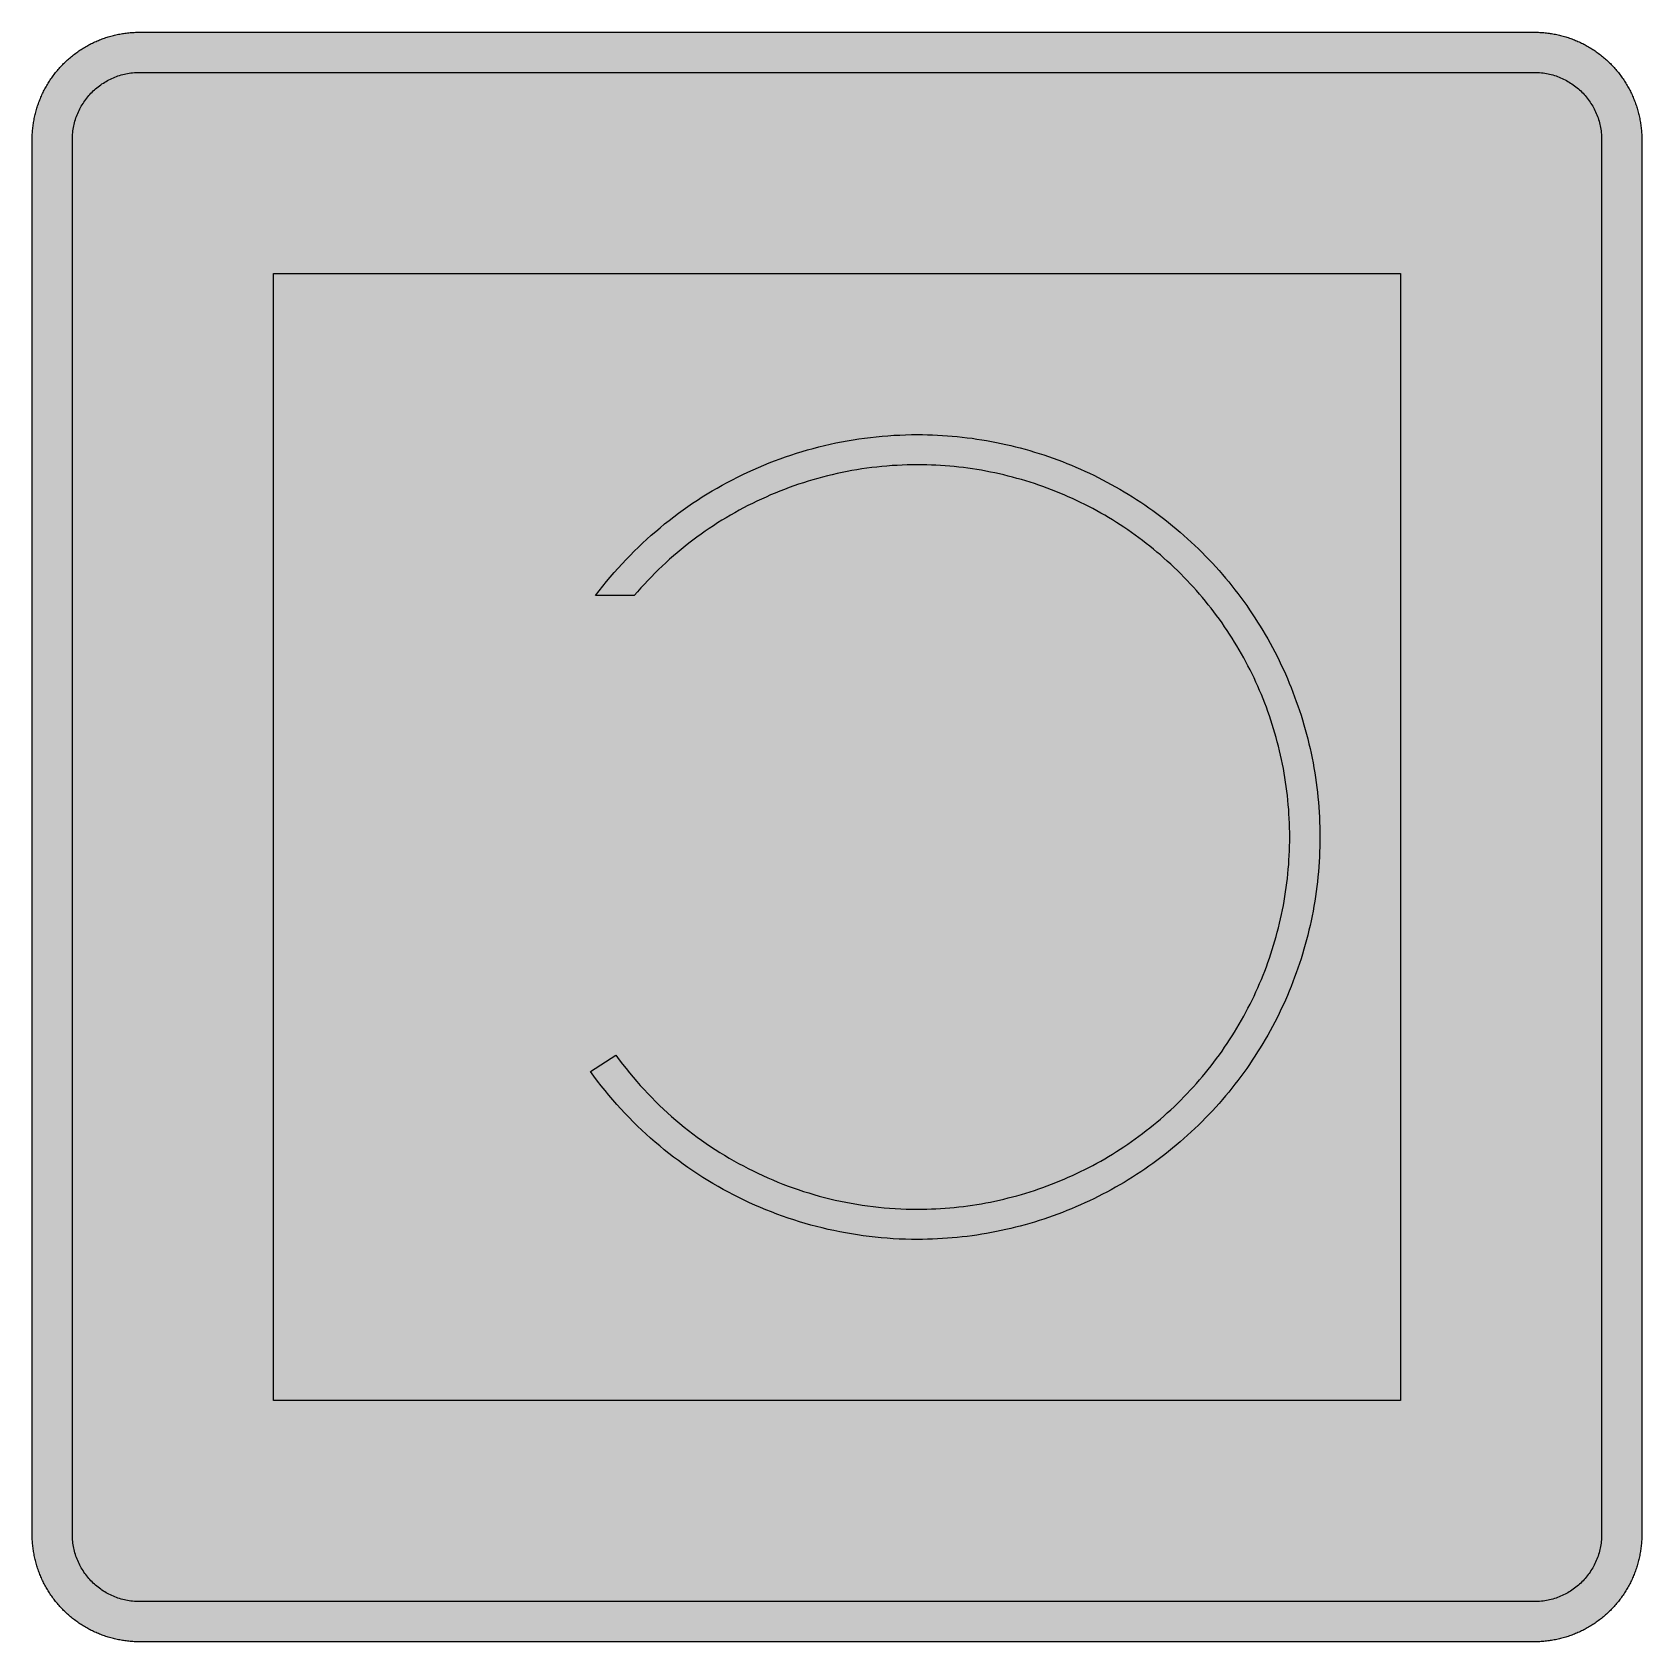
# Model space of a CAD drawing. Header units: millimetres. Extents: x 0 to 212, y 0 to 212.
import ezdxf

# ---------------------------------------------------------------- set-up
doc = ezdxf.new("R2010")
doc.units = ezdxf.units.MM

msp = doc.modelspace()

# ---------------------------------------------------------------- hatches: boundary and pattern name
for color, points in [(254, [(14.1633, 0.0536), (13.9878, 0.0533), (13.8125, 0.0559), (13.6373, 0.061), (13.462, 0.0686), (13.2893, 0.0787), (13.114, 0.0914), (12.9413, 0.1041), (12.7686, 0.1219), (12.5959, 0.1397), (12.4231, 0.16), (12.2504, 0.1829), (12.0777, 0.2057), (11.9075, 0.2337), (11.7373, 0.2616), (11.5672, 0.2921), (11.397, 0.3251), (11.2268, 0.3607), (11.0592, 0.3988), (10.8915, 0.4369), (10.7239, 0.4775), (10.5562, 0.5207), (10.3886, 0.5664), (10.2235, 0.6121), (10.0584, 0.6629), (9.8933, 0.7137), (9.7307, 0.7671), (9.5682, 0.8204), (9.4056, 0.8788), (9.2431, 0.9373), (9.083, 0.9982), (8.923, 1.0617), (8.763, 1.1252), (8.6055, 1.1938), (8.4455, 1.2624), (8.2906, 1.331), (8.1331, 1.4046), (7.9781, 1.4783), (7.8232, 1.5545), (7.6708, 1.6332), (7.5184, 1.7145), (7.366, 1.7958), (7.2161, 1.8796), (7.0663, 1.966), (6.919, 2.0523), (6.7716, 2.1438), (6.6243, 2.2352), (6.4795, 2.3266), (6.3348, 2.4232), (6.19, 2.5197), (6.0477, 2.6187), (5.908, 2.7178), (5.7683, 2.8194), (5.6286, 2.9235), (5.4915, 3.0302), (5.3543, 3.1369), (5.2197, 3.2461), (5.0851, 3.3579), (4.953, 3.4722), (4.8209, 3.5865), (4.6914, 3.7033), (4.5644, 3.8202), (4.4348, 3.9395), (4.3104, 4.0615), (4.1859, 4.1859), (4.0615, 4.3104), (3.9395, 4.4348), (3.8202, 4.5618), (3.7033, 4.6914), (3.5865, 4.8209), (3.4722, 4.953), (3.3579, 5.0851), (3.2487, 5.2197), (3.1369, 5.3543), (3.0302, 5.4915), (2.9235, 5.6286), (2.8194, 5.7683), (2.7178, 5.908), (2.6187, 6.0477), (2.5197, 6.19), (2.4232, 6.3348), (2.3266, 6.477), (2.2352, 6.6243), (2.1438, 6.7691), (2.0523, 6.9164), (1.966, 7.0663), (1.8796, 7.2161), (1.7958, 7.366), (1.7145, 7.5184), (1.6332, 7.6708), (1.5545, 7.8232), (1.4783, 7.9781), (1.4046, 8.1331), (1.331, 8.2906), (1.2598, 8.4455), (1.1913, 8.603), (1.1252, 8.763), (1.0592, 8.923), (0.9982, 9.083), (0.9373, 9.2431), (0.8763, 9.4056), (0.8204, 9.5682), (0.7645, 9.7307), (0.7112, 9.8933), (0.6604, 10.0584), (0.6121, 10.2235), (0.5639, 10.3911), (0.5207, 10.5562), (0.4775, 10.7239), (0.4343, 10.8915), (0.3962, 11.0592), (0.3607, 11.2268), (0.3251, 11.397), (0.2921, 11.5672), (0.2616, 11.7373), (0.2311, 11.9075), (0.2057, 12.0802), (0.1803, 12.2504), (0.1575, 12.4231), (0.1372, 12.5959), (0.1194, 12.7686), (0.1041, 12.9413), (0.0889, 13.1166), (0.0787, 13.2893), (0.0686, 13.4645), (0.061, 13.6373), (0.0559, 13.8125), (0.0508, 13.9878), (0.0508, 14.163), (0.0522, 197.6092), (0.0508, 197.7822), (0.0559, 197.9574), (0.061, 198.1327), (0.0686, 198.308), (0.0787, 198.4807), (0.0889, 198.6559), (0.1041, 198.8287), (0.1194, 199.0014), (0.1372, 199.1741), (0.1575, 199.3468), (0.1803, 199.5195), (0.2057, 199.6923), (0.2311, 199.8624), (0.2616, 200.0326), (0.2921, 200.2028), (0.3251, 200.373), (0.3607, 200.5432), (0.3962, 200.7108), (0.4343, 200.8784), (0.4775, 201.0461), (0.5207, 201.2137), (0.5639, 201.3814), (0.6121, 201.5465), (0.6604, 201.7116), (0.7112, 201.8767), (0.7645, 202.0392), (0.8204, 202.2018), (0.8763, 202.3643), (0.9373, 202.5269), (0.9982, 202.6869), (1.0592, 202.8469), (1.1252, 203.007), (1.1913, 203.1644), (1.2598, 203.3245), (1.331, 203.4794), (1.4046, 203.6369), (1.4783, 203.7918), (1.5545, 203.9468), (1.6332, 204.0992), (1.7145, 204.2516), (1.7958, 204.404), (1.8796, 204.5538), (1.966, 204.7037), (2.0523, 204.851), (2.1438, 204.9983), (2.2352, 205.1456), (2.3266, 205.2904), (2.4232, 205.4352), (2.5197, 205.58), (2.6187, 205.7222), (2.7178, 205.8619), (2.8194, 206.0016), (2.9235, 206.1413), (3.0302, 206.2785), (3.1369, 206.4156), (3.2487, 206.5503), (3.3579, 206.6849), (3.4722, 206.817), (3.5865, 206.949), (3.7033, 207.0786), (3.8202, 207.2056), (3.9395, 207.3351), (4.0615, 207.4596), (4.1859, 207.584), (4.3104, 207.7085), (4.4348, 207.8304), (4.5644, 207.9498), (4.6914, 208.0666), (4.8209, 208.1835), (4.953, 208.2978), (5.0851, 208.4121), (5.2197, 208.5213), (5.3543, 208.6331), (5.4915, 208.7397), (5.6286, 208.8464), (5.7683, 208.9506), (5.908, 209.0522), (6.0477, 209.1512), (6.19, 209.2503), (6.3348, 209.3468), (6.4795, 209.4433), (6.6243, 209.5348), (6.7716, 209.6262), (6.919, 209.7176), (7.0663, 209.804), (7.2161, 209.8904), (7.366, 209.9742), (7.5184, 210.0555), (7.6708, 210.1367), (7.8232, 210.2155), (7.9781, 210.2917), (8.1331, 210.3653), (8.2906, 210.439), (8.4455, 210.5101), (8.6055, 210.5787), (8.763, 210.6447), (8.923, 210.7108), (9.083, 210.7717), (9.2431, 210.8327), (9.4056, 210.8937), (9.5682, 210.9495), (9.7307, 211.0054), (9.8933, 211.0588), (10.0584, 211.1096), (10.2235, 211.1578), (10.3886, 211.2061), (10.5562, 211.2493), (10.7239, 211.2924), (10.8915, 211.3356), (11.0592, 211.3737), (11.2268, 211.4093), (11.397, 211.4448), (11.5672, 211.4779), (11.7373, 211.5083), (11.9075, 211.5388), (12.0777, 211.5642), (12.2504, 211.5896), (12.4231, 211.6125), (12.5959, 211.6328), (12.7686, 211.6506), (12.9413, 211.6658), (13.114, 211.6811), (13.2893, 211.6912), (13.462, 211.7014), (13.6373, 211.709), (13.8125, 211.7141), (13.9878, 211.7192), (14.163, 211.7192), (197.6078, 211.7203), (197.7822, 211.7192), (197.9574, 211.7141), (198.1327, 211.709), (198.3054, 211.7014), (198.4807, 211.6912), (198.6534, 211.6811), (198.8287, 211.6658), (199.0014, 211.6506), (199.1741, 211.6328), (199.3468, 211.6125), (199.5195, 211.5896), (199.6897, 211.5642), (199.8624, 211.5388), (200.0326, 211.5083), (200.2028, 211.4779), (200.373, 211.4448), (200.5432, 211.4093), (200.7108, 211.3737), (200.8784, 211.3356), (201.0461, 211.2924), (201.2137, 211.2493), (201.3788, 211.2061), (201.5465, 211.1578), (201.7116, 211.1096), (201.8767, 211.0588), (202.0392, 211.0054), (202.2018, 210.9495), (202.3643, 210.8937), (202.5269, 210.8327), (202.6869, 210.7717), (202.8469, 210.7108), (203.007, 210.6447), (203.167, 210.5787), (203.3245, 210.5101), (203.4794, 210.439), (203.6369, 210.3653), (203.7918, 210.2917), (203.9468, 210.2155), (204.0992, 210.1367), (204.2516, 210.0555), (204.404, 209.9742), (204.5538, 209.8904), (204.7037, 209.804), (204.8535, 209.7176), (205.0009, 209.6262), (205.1456, 209.5348), (205.293, 209.4433), (205.4352, 209.3468), (205.58, 209.2503), (205.7222, 209.1512), (205.8619, 209.0522), (206.0016, 208.9506), (206.1413, 208.8464), (206.2785, 208.7397), (206.4156, 208.6331), (206.5503, 208.5213), (206.6849, 208.4121), (206.817, 208.2978), (206.949, 208.1835), (207.0786, 208.0666), (207.2081, 207.9498), (207.3351, 207.8304), (207.4596, 207.7085), (207.584, 207.584), (207.7085, 207.4596), (207.8304, 207.3351), (207.9498, 207.2056), (208.0666, 207.0786), (208.1835, 206.949), (208.2978, 206.817), (208.4121, 206.6849), (208.5238, 206.5503), (208.6331, 206.4156), (208.7397, 206.2785), (208.8464, 206.1413), (208.9506, 206.0016), (209.0522, 205.8619), (209.1512, 205.7222), (209.2503, 205.58), (209.3468, 205.4352), (209.4433, 205.2904), (209.5348, 205.1456), (209.6262, 204.9983), (209.7176, 204.851), (209.804, 204.7037), (209.8904, 204.5538), (209.9742, 204.404), (210.0555, 204.2516), (210.1367, 204.0992), (210.2155, 203.9468), (210.2917, 203.7918), (210.3653, 203.6369), (210.439, 203.4794), (210.5076, 203.3245), (210.5762, 203.1644), (210.6447, 203.007), (210.7082, 202.8469), (210.7717, 202.6869), (210.8327, 202.5269), (210.8911, 202.3643), (210.9495, 202.2018), (211.0029, 202.0392), (211.0562, 201.8767), (211.107, 201.7116), (211.1578, 201.5465), (211.2035, 201.3814), (211.2493, 201.2137), (211.2924, 201.0461), (211.3331, 200.8784), (211.3712, 200.7108), (211.4093, 200.5432), (211.4448, 200.373), (211.4779, 200.2028), (211.5083, 200.0326), (211.5363, 199.8624), (211.5642, 199.6923), (211.5871, 199.5195), (211.6099, 199.3468), (211.6303, 199.1741), (211.648, 199.0014), (211.6658, 198.8287), (211.6785, 198.6559), (211.6912, 198.4807), (211.7014, 198.308), (211.709, 198.1327), (211.7141, 197.9574), (211.7166, 197.7822), (211.7166, 197.6069), (211.7189, 14.1647), (211.7166, 13.9878), (211.7141, 13.8125), (211.709, 13.6373), (211.7014, 13.4645), (211.6912, 13.2893), (211.6785, 13.1166), (211.6658, 12.9413), (211.648, 12.7686), (211.6303, 12.5959), (211.6099, 12.4231), (211.5871, 12.2504), (211.5642, 12.0802), (211.5363, 11.9075), (211.5083, 11.7373), (211.4779, 11.5672), (211.4448, 11.397), (211.4093, 11.2268), (211.3712, 11.0592), (211.3331, 10.8915), (211.2924, 10.7239), (211.2493, 10.5562), (211.2035, 10.3911), (211.1578, 10.2235), (211.107, 10.0584), (211.0562, 9.8933), (211.0029, 9.7307), (210.9495, 9.5682), (210.8911, 9.4056), (210.8327, 9.2431), (210.7717, 9.083), (210.7082, 8.923), (210.6447, 8.763), (210.5762, 8.603), (210.5076, 8.4455), (210.439, 8.2906), (210.3653, 8.1331), (210.2917, 7.9781), (210.2155, 7.8232), (210.1367, 7.6708), (210.0555, 7.5184), (209.9742, 7.366), (209.8904, 7.2161), (209.804, 7.0663), (209.7176, 6.9164), (209.6262, 6.7691), (209.5348, 6.6243), (209.4433, 6.477), (209.3468, 6.3348), (209.2503, 6.19), (209.1512, 6.0477), (209.0522, 5.908), (208.9506, 5.7683), (208.8464, 5.6286), (208.7397, 5.4915), (208.6331, 5.3543), (208.5238, 5.2197), (208.4121, 5.0851), (208.2978, 4.953), (208.1835, 4.8209), (208.0666, 4.6914), (207.9498, 4.5618), (207.8304, 4.4348), (207.7085, 4.3104), (207.584, 4.1859), (207.4596, 4.0615), (207.3351, 3.9395), (207.2081, 3.8202), (207.0786, 3.7033), (206.949, 3.5865), (206.817, 3.4722), (206.6849, 3.3579), (206.5503, 3.2461), (206.4156, 3.1369), (206.2785, 3.0302), (206.1413, 2.9235), (206.0016, 2.8194), (205.8619, 2.7178), (205.7222, 2.6187), (205.58, 2.5197), (205.4352, 2.4232), (205.293, 2.3266), (205.1456, 2.2352), (205.0009, 2.1438), (204.8535, 2.0523), (204.7037, 1.966), (204.5538, 1.8796), (204.404, 1.7958), (204.2516, 1.7145), (204.0992, 1.6332), (203.9468, 1.5545), (203.7918, 1.4783), (203.6369, 1.4046), (203.4794, 1.331), (203.3245, 1.2624), (203.167, 1.1938), (203.007, 1.1252), (202.8469, 1.0617), (202.6869, 0.9982), (202.5269, 0.9373), (202.3643, 0.8788), (202.2018, 0.8204), (202.0392, 0.7671), (201.8767, 0.7137), (201.7116, 0.6629), (201.5465, 0.6121), (201.3788, 0.5664), (201.2137, 0.5207), (201.0461, 0.4775), (200.8784, 0.4369), (200.7108, 0.3988), (200.5432, 0.3607), (200.373, 0.3251), (200.2028, 0.2921), (200.0326, 0.2616), (199.8624, 0.2337), (199.6897, 0.2057), (199.5195, 0.1829), (199.3468, 0.16), (199.1741, 0.1397), (199.0014, 0.1219), (198.8287, 0.1041), (198.6534, 0.0914), (198.4807, 0.0787), (198.3054, 0.0686), (198.1327, 0.061), (197.9574, 0.0559), (197.7822, 0.0533), (197.6069, 0.0533)]), (144, [(14.1633, 5.3453), (13.9344, 5.3467), (13.7084, 5.3543), (13.4849, 5.3696), (13.2613, 5.3899), (13.0378, 5.4153), (12.8194, 5.4458), (12.6009, 5.4813), (12.385, 5.522), (12.1717, 5.5702), (11.9583, 5.621), (11.7475, 5.6794), (11.5392, 5.7404), (11.3335, 5.8064), (11.1303, 5.8801), (10.9296, 5.9563), (10.729, 6.0376), (10.5334, 6.1239), (10.3378, 6.2128), (10.1473, 6.3094), (9.9593, 6.4084), (9.7714, 6.5126), (9.5885, 6.6218), (9.4082, 6.7335), (9.2304, 6.8504), (9.0576, 6.9698), (8.8849, 7.0968), (8.7173, 7.2238), (8.5522, 7.3584), (8.3896, 7.4955), (8.2321, 7.6352), (8.0772, 7.78), (7.9273, 7.9273), (7.7775, 8.0772), (7.6352, 8.2321), (7.493, 8.3922), (7.3558, 8.5522), (7.2238, 8.7173), (7.0942, 8.8875), (6.9698, 9.0576), (6.8504, 9.2329), (6.7335, 9.4107), (6.6192, 9.591), (6.5126, 9.7739), (6.4084, 9.9593), (6.3068, 10.1473), (6.2128, 10.3403), (6.1214, 10.5334), (6.035, 10.7315), (5.9538, 10.9296), (5.8776, 11.1303), (5.8064, 11.3335), (5.7404, 11.5418), (5.6769, 11.75), (5.621, 11.9583), (5.5677, 12.1717), (5.522, 12.385), (5.4813, 12.6009), (5.4432, 12.8194), (5.4127, 13.0404), (5.3873, 13.2613), (5.3696, 13.4849), (5.3543, 13.7084), (5.3467, 13.937), (5.3416, 14.163), (5.3439, 197.6092), (5.3467, 197.8355), (5.3543, 198.0616), (5.3696, 198.2851), (5.3873, 198.5086), (5.4127, 198.7321), (5.4432, 198.9506), (5.4813, 199.169), (5.522, 199.3849), (5.5677, 199.5983), (5.621, 199.8116), (5.6769, 200.0225), (5.7404, 200.2307), (5.8064, 200.4365), (5.8776, 200.6397), (5.9538, 200.8403), (6.035, 201.041), (6.1214, 201.2366), (6.2128, 201.4322), (6.3068, 201.6227), (6.4084, 201.8106), (6.5126, 201.9986), (6.6192, 202.1815), (6.7335, 202.3618), (6.8504, 202.5396), (6.9698, 202.7123), (7.0942, 202.885), (7.2238, 203.0527), (7.3558, 203.2178), (7.493, 203.3803), (7.6352, 203.5378), (7.7775, 203.6928), (7.9273, 203.8426), (8.0772, 203.9925), (8.2321, 204.1347), (8.3896, 204.277), (8.5522, 204.4141), (8.7173, 204.5462), (8.8849, 204.6757), (9.0576, 204.8002), (9.2304, 204.9196), (9.4082, 205.0364), (9.5885, 205.1507), (9.7714, 205.2574), (9.9593, 205.3615), (10.1473, 205.4631), (10.3378, 205.5571), (10.5334, 205.6486), (10.729, 205.7349), (10.9296, 205.8162), (11.1303, 205.8924), (11.3335, 205.9635), (11.5392, 206.0296), (11.7475, 206.0931), (11.9583, 206.1489), (12.1717, 206.2023), (12.385, 206.248), (12.6009, 206.2886), (12.8194, 206.3267), (13.0378, 206.3572), (13.2613, 206.3826), (13.4849, 206.4004), (13.7084, 206.4156), (13.9344, 206.4233), (14.163, 206.4283), (197.6078, 206.4286), (197.833, 206.4233), (198.0616, 206.4156), (198.2851, 206.4004), (198.5086, 206.3826), (198.7296, 206.3572), (198.9506, 206.3267), (199.169, 206.2886), (199.3849, 206.248), (199.5983, 206.2023), (199.8116, 206.1489), (200.0199, 206.0931), (200.2282, 206.0296), (200.4365, 205.9635), (200.6397, 205.8924), (200.8403, 205.8162), (201.0385, 205.7349), (201.2366, 205.6486), (201.4296, 205.5571), (201.6227, 205.4631), (201.8106, 205.3615), (201.996, 205.2574), (202.1789, 205.1507), (202.3593, 205.0364), (202.5371, 204.9196), (202.7123, 204.8002), (202.8825, 204.6757), (203.0527, 204.5462), (203.2178, 204.4141), (203.3778, 204.277), (203.5378, 204.1347), (203.6928, 203.9925), (203.8426, 203.8426), (203.9899, 203.6928), (204.1347, 203.5378), (204.2744, 203.3803), (204.4116, 203.2178), (204.5462, 203.0527), (204.6732, 202.885), (204.8002, 202.7123), (204.9196, 202.5396), (205.0364, 202.3618), (205.1482, 202.1815), (205.2574, 201.9986), (205.3615, 201.8106), (205.4606, 201.6227), (205.5571, 201.4322), (205.646, 201.2366), (205.7324, 201.041), (205.8137, 200.8403), (205.8899, 200.6397), (205.9635, 200.4365), (206.0296, 200.2307), (206.0905, 200.0225), (206.1489, 199.8116), (206.1997, 199.5983), (206.248, 199.3849), (206.2886, 199.169), (206.3242, 198.9506), (206.3547, 198.7321), (206.3801, 198.5086), (206.4004, 198.2851), (206.4156, 198.0616), (206.4233, 197.8355), (206.4258, 197.6069), (206.4272, 14.1647), (206.4233, 13.937), (206.4156, 13.7084), (206.4004, 13.4849), (206.3801, 13.2613), (206.3547, 13.0404), (206.3242, 12.8194), (206.2886, 12.6009), (206.248, 12.385), (206.1997, 12.1717), (206.1489, 11.9583), (206.0905, 11.75), (206.0296, 11.5418), (205.9635, 11.3335), (205.8899, 11.1303), (205.8137, 10.9296), (205.7324, 10.7315), (205.646, 10.5334), (205.5571, 10.3403), (205.4606, 10.1473), (205.3615, 9.9593), (205.2574, 9.7739), (205.1482, 9.591), (205.0364, 9.4107), (204.9196, 9.2329), (204.8002, 9.0576), (204.6732, 8.8875), (204.5462, 8.7173), (204.4116, 8.5522), (204.2744, 8.3922), (204.1347, 8.2321), (203.9899, 8.0772), (203.8426, 7.9273), (203.6928, 7.78), (203.5378, 7.6352), (203.3778, 7.4955), (203.2178, 7.3584), (203.0527, 7.2238), (202.8825, 7.0968), (202.7123, 6.9698), (202.5371, 6.8504), (202.3593, 6.7335), (202.1789, 6.6218), (201.996, 6.5126), (201.8106, 6.4084), (201.6227, 6.3094), (201.4296, 6.2128), (201.2366, 6.1239), (201.0385, 6.0376), (200.8403, 5.9563), (200.6397, 5.8801), (200.4365, 5.8064), (200.2282, 5.7404), (200.0199, 5.6794), (199.8116, 5.621), (199.5983, 5.5702), (199.3849, 5.522), (199.169, 5.4813), (198.9506, 5.4458), (198.7296, 5.4153), (198.5086, 5.3899), (198.2851, 5.3696), (198.0616, 5.3543), (197.833, 5.3467), (197.6069, 5.3442)]), (254, [(31.8022, 179.9703), (179.9689, 179.9703), (179.9689, 31.8036), (31.8022, 31.8036)]), (59, [(74.1355, 137.637), (74.6074, 138.2573), (75.0875, 138.8694), (75.5777, 139.4739), (76.073, 140.0683), (76.5785, 140.6576), (77.0915, 141.2367), (77.6122, 141.8082), (78.1406, 142.3695), (78.674, 142.9258), (79.2175, 143.4719), (79.7687, 144.0078), (80.325, 144.5362), (80.8888, 145.0569), (81.4603, 145.5674), (82.0395, 146.0703), (82.6237, 146.5631), (83.2155, 147.0482), (83.8124, 147.5257), (84.4169, 147.9906), (85.0265, 148.4503), (85.6437, 148.8973), (86.266, 149.3368), (86.8959, 149.7686), (87.5284, 150.1877), (88.1685, 150.5991), (88.8162, 151.003), (89.4664, 151.3942), (90.1243, 151.7777), (90.7847, 152.1511), (91.4527, 152.5168), (92.1258, 152.8699), (92.804, 153.2153), (93.4847, 153.5506), (94.173, 153.8757), (94.8639, 154.1907), (95.5599, 154.4955), (96.2609, 154.7927), (96.967, 155.0772), (97.6757, 155.354), (98.3894, 155.6182), (99.1057, 155.8722), (99.8271, 156.1186), (100.5535, 156.3522), (101.2825, 156.5758), (102.014, 156.7917), (102.7506, 156.9949), (103.4898, 157.1854), (104.2314, 157.3682), (104.9782, 157.541), (105.7275, 157.701), (106.4793, 157.8508), (107.2337, 157.9905), (107.9906, 158.1201), (108.7501, 158.2369), (109.5121, 158.3436), (110.2766, 158.4401), (111.0437, 158.5239), (111.8133, 158.5976), (112.583, 158.6611), (113.3577, 158.7119), (114.1324, 158.75), (114.9096, 158.7805), (115.6868, 158.7957), (116.4666, 158.8033), (117.1245, 158.7983), (117.7823, 158.7856), (118.4377, 158.7652), (119.093, 158.7373), (119.7458, 158.7017), (120.3985, 158.656), (121.0488, 158.6027), (121.699, 158.5443), (122.3467, 158.4757), (122.9944, 158.3995), (123.6396, 158.3157), (124.2822, 158.2217), (124.9248, 158.1226), (125.5649, 158.0159), (126.2024, 157.8991), (126.84, 157.7772), (127.475, 157.6451), (128.1074, 157.5054), (128.7374, 157.3606), (129.3673, 157.2057), (129.9921, 157.0457), (130.617, 156.8755), (131.2393, 156.7002), (131.859, 156.5148), (132.4762, 156.3243), (133.0909, 156.1236), (133.7005, 155.9179), (134.3101, 155.7045), (134.9172, 155.481), (135.5192, 155.2524), (136.1211, 155.0162), (136.718, 154.7749), (137.3124, 154.5234), (137.9042, 154.2644), (138.4935, 154.0002), (139.0777, 153.7284), (139.6619, 153.449), (140.2385, 153.162), (140.8151, 152.8674), (141.3866, 152.5676), (141.9555, 152.2603), (142.5194, 151.9453), (143.0807, 151.6228), (143.637, 151.2951), (144.1907, 150.9598), (144.7394, 150.6169), (145.2855, 150.2664), (145.8265, 149.9108), (146.365, 149.5476), (146.8958, 149.1767), (147.4267, 148.8008), (147.9499, 148.4173), (148.4706, 148.0287), (148.9862, 147.6299), (149.4968, 147.2286), (150.0048, 146.8171), (150.5077, 146.4005), (151.003, 145.9789), (151.4958, 145.5471), (151.9834, 145.1127), (152.466, 144.6682), (152.9461, 144.2187), (153.4185, 143.764), (153.8859, 143.3017), (154.3482, 142.8344), (154.8028, 142.3619), (155.2524, 141.8844), (155.6944, 141.4018), (156.1313, 140.9141), (156.5605, 140.4214), (156.9847, 139.9235), (157.4013, 139.4206), (157.8102, 138.9151), (158.2141, 138.4021), (158.6103, 137.8864), (159.0015, 137.3657), (159.385, 136.8425), (159.7609, 136.3142), (160.1318, 135.7808), (160.495, 135.2423), (160.8506, 134.7013), (161.2011, 134.1552), (161.5415, 133.6065), (161.8793, 133.0528), (162.2069, 132.4966), (162.5295, 131.9352), (162.8445, 131.3713), (163.1518, 130.8024), (163.4515, 130.2309), (163.7462, 129.6568), (164.0307, 129.0777), (164.3101, 128.4961), (164.5844, 127.9093), (164.8485, 127.3226), (165.1051, 126.7308), (165.3565, 126.1364), (165.6004, 125.537), (165.8366, 124.9375), (166.0652, 124.333), (166.2862, 123.7259), (166.4995, 123.1189), (166.7078, 122.5067), (166.9059, 121.8921), (167.0964, 121.2748), (167.2819, 120.6551), (167.4571, 120.0353), (167.6273, 119.4105), (167.7899, 118.7831), (167.9423, 118.1557), (168.0896, 117.5233), (168.2267, 116.8908), (168.3588, 116.2558), (168.4807, 115.6208), (168.5976, 114.9807), (168.7043, 114.3406), (168.8033, 113.7006), (168.8973, 113.0554), (168.9811, 112.4102), (169.0573, 111.7651), (169.1259, 111.1148), (169.1869, 110.4671), (169.2377, 109.8144), (169.2834, 109.1641), (169.3189, 108.5088), (169.3469, 107.856), (169.3672, 107.2007), (169.3799, 106.5428), (169.385, 105.885), (169.3799, 105.2271), (169.3672, 104.5718), (169.3469, 103.9165), (169.3189, 103.2612), (169.2834, 102.6084), (169.2377, 101.9556), (169.1869, 101.3054), (169.1259, 100.6551), (169.0573, 100.0074), (168.9811, 99.3597), (168.8973, 98.7146), (168.8033, 98.0719), (168.7043, 97.4293), (168.5976, 96.7892), (168.4807, 96.1492), (168.3588, 95.5142), (168.2267, 94.8792), (168.0896, 94.2467), (167.9423, 93.6142), (167.7899, 92.9869), (167.6273, 92.3595), (167.4571, 91.7372), (167.2819, 91.1149), (167.0964, 90.4951), (166.9059, 89.8779), (166.7078, 89.2632), (166.4995, 88.6511), (166.2862, 88.044), (166.0652, 87.437), (165.8366, 86.8324), (165.6004, 86.233), (165.3565, 85.6336), (165.1051, 85.0392), (164.8485, 84.4474), (164.5844, 83.8606), (164.3101, 83.2739), (164.0307, 82.6922), (163.7462, 82.1131), (163.4515, 81.5391), (163.1518, 80.9676), (162.8445, 80.3986), (162.5295, 79.8347), (162.2069, 79.2734), (161.8793, 78.7171), (161.5415, 78.1634), (161.2011, 77.6148), (160.8506, 77.0687), (160.495, 76.5277), (160.1318, 75.9892), (159.7609, 75.4558), (159.385, 74.9275), (159.0015, 74.4017), (158.6103, 73.8835), (158.2141, 73.3679), (157.8102, 72.8548), (157.4013, 72.3494), (156.9847, 71.8464), (156.5605, 71.3486), (156.1313, 70.8558), (155.6944, 70.3682), (155.2524, 69.8856), (154.8028, 69.408), (154.3482, 68.9356), (153.8859, 68.4682), (153.4185, 68.006), (152.9461, 67.5488), (152.466, 67.1017), (151.9834, 66.6572), (151.4958, 66.2229), (151.003, 65.7911), (150.5077, 65.3694), (150.0048, 64.9529), (149.4968, 64.5414), (148.9862, 64.1375), (148.4706, 63.7413), (147.9499, 63.3527), (147.4267, 62.9691), (146.8958, 62.5907), (146.365, 62.2224), (145.8265, 61.8592), (145.2855, 61.5036), (144.7394, 61.153), (144.1907, 60.8101), (143.637, 60.4749), (143.0807, 60.1472), (142.5194, 59.8246), (141.9555, 59.5097), (141.3866, 59.2023), (140.8151, 58.9026), (140.2385, 58.608), (139.6619, 58.3209), (139.0777, 58.0415), (138.4935, 57.7698), (137.9042, 57.5056), (137.3124, 57.2465), (136.718, 56.9976), (136.1211, 56.7538), (135.5192, 56.5175), (134.9172, 56.2889), (134.3101, 56.068), (133.7005, 55.8521), (133.0909, 55.6463), (132.4762, 55.4482), (131.859, 55.2552), (131.2393, 55.0723), (130.617, 54.8945), (129.9921, 54.7268), (129.3673, 54.5643), (128.7374, 54.4119), (128.1074, 54.2646), (127.475, 54.1249), (126.84, 53.9953), (126.2024, 53.8709), (125.5649, 53.7566), (124.9248, 53.6499), (124.2822, 53.5483), (123.6396, 53.4568), (122.9944, 53.373), (122.3467, 53.2968), (121.699, 53.2282), (121.0488, 53.1673), (120.3985, 53.1139), (119.7458, 53.0708), (119.093, 53.0352), (118.4377, 53.0047), (117.7823, 52.9844), (117.1245, 52.9742), (116.4666, 52.9692), (115.6691, 52.9742), (114.8715, 52.992), (114.0765, 53.0225), (113.2815, 53.0657), (112.4915, 53.119), (111.7016, 53.1825), (110.9142, 53.2613), (110.1293, 53.3502), (109.347, 53.4492), (108.5672, 53.561), (107.7874, 53.6854), (107.0153, 53.8201), (106.2431, 53.9648), (105.4735, 54.1223), (104.709, 54.2925), (103.947, 54.4703), (103.1875, 54.6608), (102.4331, 54.864), (101.6813, 55.0774), (100.932, 55.3009), (100.1878, 55.5346), (99.4486, 55.7809), (98.712, 56.0349), (97.9805, 56.3042), (97.2541, 56.581), (96.5302, 56.8681), (95.8113, 57.1678), (95.0976, 57.4751), (94.3889, 57.7952), (93.6828, 58.1254), (92.9843, 58.4657), (92.2884, 58.8162), (91.6, 59.1769), (90.9168, 59.5452), (90.2386, 59.9262), (89.5655, 60.3174), (88.8975, 60.7187), (88.2371, 61.1276), (87.5817, 61.5493), (86.9315, 61.9785), (86.2889, 62.418), (85.6513, 62.8675), (85.0214, 63.3247), (84.3966, 63.7946), (83.7794, 64.2722), (83.1698, 64.7573), (82.5652, 65.2551), (81.9683, 65.7606), (81.3791, 66.2762), (80.7949, 66.7995), (80.2208, 67.3329), (79.6519, 67.8739), (79.0905, 68.4251), (78.5393, 68.9864), (77.9932, 69.5554), (77.4548, 70.1319), (76.9264, 70.7187), (76.4057, 71.313), (75.8927, 71.9176), (75.3872, 72.5297), (74.8919, 73.152), (74.4042, 73.7794), (73.9242, 74.4195), (73.4543, 75.0646), (76.8117, 77.1948), (77.2465, 76.6013), (77.6884, 76.0171), (78.1406, 75.438), (78.6003, 74.869), (79.0677, 74.3077), (79.5426, 73.754), (80.0227, 73.2079), (80.5129, 72.6694), (81.0108, 72.1411), (81.5137, 71.6178), (82.0242, 71.1048), (82.5424, 70.5993), (83.0682, 70.104), (83.599, 69.6138), (84.1375, 69.1337), (84.6811, 68.6613), (85.2322, 68.199), (85.791, 67.7418), (86.3549, 67.2973), (86.9239, 66.8579), (87.5005, 66.4286), (88.0821, 66.0095), (88.6689, 65.5955), (89.2632, 65.1942), (89.8627, 64.8005), (90.4672, 64.4144), (91.0768, 64.0385), (91.6915, 63.6702), (92.3112, 63.3146), (92.9361, 62.9641), (93.5685, 62.6262), (94.2035, 62.296), (94.8436, 61.9735), (95.4862, 61.661), (96.1365, 61.3588), (96.7892, 61.0667), (97.4471, 60.7847), (98.11, 60.5104), (98.7755, 60.2463), (99.4461, 59.9923), (100.1217, 59.7484), (100.7999, 59.5122), (101.4806, 59.2887), (102.1664, 59.0728), (102.8548, 58.8696), (103.5482, 58.674), (104.2416, 58.4886), (104.9401, 58.3133), (105.6437, 58.1482), (106.3473, 57.9958), (107.0559, 57.851), (107.7646, 57.7164), (108.4783, 57.5945), (109.1946, 57.4802), (109.9134, 57.3786), (110.6322, 57.2872), (111.3561, 57.2059), (112.08, 57.1348), (112.8065, 57.0738), (113.5355, 57.0255), (114.267, 56.9874), (114.9985, 56.9595), (115.7326, 56.9443), (116.4666, 56.9366), (117.0762, 56.9417), (117.6833, 56.9519), (118.2903, 56.9722), (118.8949, 56.9976), (119.4994, 57.0306), (120.1039, 57.0738), (120.7059, 57.1221), (121.3053, 57.1779), (121.9048, 57.2414), (122.5042, 57.31), (123.1011, 57.3888), (123.6955, 57.4751), (124.2898, 57.5666), (124.8816, 57.6656), (125.4735, 57.7723), (126.0627, 57.8866), (126.6495, 58.0085), (127.2337, 58.1355), (127.8179, 58.2727), (128.3995, 58.4149), (128.9787, 58.5622), (129.5552, 58.7197), (130.1318, 58.8823), (130.7033, 59.0525), (131.2748, 59.2303), (131.8438, 59.4157), (132.4102, 59.6062), (132.9715, 59.8043), (133.5329, 60.0075), (134.0917, 60.2209), (134.6479, 60.4393), (135.1991, 60.6628), (135.7503, 60.894), (136.2964, 61.1327), (136.8425, 61.3791), (137.3835, 61.6306), (137.922, 61.8896), (138.4579, 62.1538), (138.9888, 62.4256), (139.5171, 62.7024), (140.0429, 62.9895), (140.5661, 63.279), (141.0843, 63.5762), (141.5999, 63.881), (142.1105, 64.1909), (142.6185, 64.5084), (143.1239, 64.831), (143.6243, 65.1612), (144.1221, 65.4964), (144.6149, 65.8393), (145.1051, 66.1873), (145.5903, 66.5429), (146.0703, 66.9036), (146.5478, 67.2694), (147.0203, 67.6427), (147.4902, 68.0212), (147.955, 68.4073), (148.4147, 68.7984), (148.8694, 69.1972), (149.3215, 69.5985), (149.7686, 70.01), (150.2105, 70.424), (150.6474, 70.8457), (151.0792, 71.2724), (151.5085, 71.7067), (151.9276, 72.1436), (152.3441, 72.5856), (152.7531, 73.0326), (153.1569, 73.4822), (153.5557, 73.9394), (153.9469, 74.3991), (154.3304, 74.864), (154.7114, 75.3313), (155.0848, 75.8063), (155.4505, 76.2813), (155.8112, 76.7639), (156.1668, 77.249), (156.5148, 77.7392), (156.8577, 78.232), (157.193, 78.7273), (157.5206, 79.2302), (157.8458, 79.7331), (158.1607, 80.2411), (158.4731, 80.7542), (158.7754, 81.2698), (159.0726, 81.788), (159.3647, 82.3112), (159.6492, 82.8345), (159.9286, 83.3653), (160.2003, 83.8962), (160.4645, 84.4321), (160.7236, 84.9706), (160.975, 85.5116), (161.2189, 86.0552), (161.4576, 86.6038), (161.6888, 87.1525), (161.9148, 87.7062), (162.1333, 88.2625), (162.3441, 88.8213), (162.5498, 89.3801), (162.748, 89.9439), (162.9385, 90.5104), (163.1239, 91.0793), (163.2991, 91.6483), (163.4693, 92.2223), (163.6344, 92.7964), (163.7894, 93.3755), (163.9392, 93.9546), (164.0815, 94.5363), (164.2161, 95.1179), (164.3456, 95.7047), (164.4675, 96.2914), (164.5793, 96.8807), (164.686, 97.47), (164.7876, 98.0643), (164.879, 98.6561), (164.9654, 99.253), (165.0416, 99.8499), (165.1127, 100.4468), (165.1762, 101.0463), (165.2321, 101.6483), (165.2803, 102.2502), (165.321, 102.8548), (165.3565, 103.4593), (165.3819, 104.0638), (165.3997, 104.6709), (165.4124, 105.2779), (165.415, 105.885), (165.4124, 106.4946), (165.3997, 107.1016), (165.3819, 107.7062), (165.3565, 108.3132), (165.321, 108.9177), (165.2803, 109.5197), (165.2321, 110.1217), (165.1762, 110.7237), (165.1127, 111.3231), (165.0416, 111.92), (164.9654, 112.5169), (164.879, 113.1138), (164.7876, 113.7082), (164.686, 114.3), (164.5793, 114.8893), (164.4675, 115.4786), (164.3456, 116.0653), (164.2161, 116.652), (164.0815, 117.2337), (163.9392, 117.8154), (163.7894, 118.3945), (163.6344, 118.9736), (163.4693, 119.5476), (163.2991, 120.1217), (163.1239, 120.6906), (162.9385, 121.2596), (162.748, 121.826), (162.5498, 122.3899), (162.3441, 122.9487), (162.1333, 123.5075), (161.9148, 124.0638), (161.6888, 124.6175), (161.4576, 125.1661), (161.2189, 125.7148), (160.975, 126.2583), (160.7236, 126.7993), (160.4645, 127.3378), (160.2003, 127.8738), (159.9286, 128.4046), (159.6492, 128.9329), (159.3647, 129.4587), (159.0726, 129.982), (158.7754, 130.5001), (158.4731, 131.0157), (158.1607, 131.5288), (157.8458, 132.0368), (157.5206, 132.5397), (157.193, 133.0401), (156.8577, 133.538), (156.5148, 134.0307), (156.1668, 134.5209), (155.8112, 135.0061), (155.4505, 135.4861), (155.0848, 135.9637), (154.7114, 136.4386), (154.3304, 136.906), (153.9469, 137.3708), (153.5557, 137.8306), (153.1569, 138.2852), (152.7531, 138.7373), (152.3441, 139.1844), (151.9276, 139.6263), (151.5085, 140.0632), (151.0792, 140.4976), (150.6474, 140.9243), (150.2105, 141.3459), (149.7686, 141.7599), (149.3215, 142.1689), (148.8694, 142.5727), (148.4147, 142.9715), (147.955, 143.3627), (147.4902, 143.7488), (147.0203, 144.1272), (146.5478, 144.5006), (146.0703, 144.8664), (145.5903, 145.227), (145.1051, 145.5826), (144.6149, 145.9306), (144.1221, 146.2735), (143.6243, 146.6088), (143.1239, 146.939), (142.6185, 147.2616), (142.1105, 147.5791), (141.5999, 147.889), (141.0843, 148.1938), (140.5661, 148.4909), (140.0429, 148.783), (139.5171, 149.0675), (138.9888, 149.3444), (138.4579, 149.6162), (137.922, 149.8803), (137.3835, 150.1394), (136.8425, 150.3909), (136.2964, 150.6372), (135.7503, 150.876), (135.1991, 151.1071), (134.6479, 151.3332), (134.0917, 151.5516), (133.5329, 151.7625), (132.9715, 151.9657), (132.4102, 152.1638), (131.8438, 152.3568), (131.2748, 152.5397), (130.7033, 152.7175), (130.1318, 152.8877), (129.5552, 153.0502), (128.9787, 153.2077), (128.3995, 153.3576), (127.8179, 153.4998), (127.2337, 153.6344), (126.6495, 153.764), (126.0627, 153.8834), (125.4735, 153.9977), (124.8816, 154.1043), (124.2898, 154.2034), (123.6955, 154.2974), (123.1011, 154.3812), (122.5042, 154.4599), (121.9048, 154.5311), (121.3053, 154.5946), (120.7059, 154.6504), (120.1039, 154.6987), (119.4994, 154.7393), (118.8949, 154.7724), (118.2903, 154.8003), (117.6833, 154.8181), (117.0762, 154.8308), (116.4666, 154.8333), (115.7961, 154.8282), (115.1255, 154.8155), (114.4575, 154.7927), (113.7895, 154.7597), (113.1214, 154.719), (112.4585, 154.6682), (111.793, 154.6098), (111.1326, 154.5412), (110.4722, 154.465), (109.8144, 154.3787), (109.1565, 154.2847), (108.5037, 154.1805), (107.8509, 154.0688), (107.2007, 153.9494), (106.553, 153.8199), (105.9053, 153.6802), (105.2627, 153.5328), (104.6226, 153.3779), (103.9825, 153.2153), (103.3475, 153.0426), (102.7151, 152.8623), (102.0851, 152.6718), (101.4578, 152.4737), (100.8329, 152.2679), (100.2106, 152.0546), (99.5934, 151.8336), (98.9762, 151.6024), (98.3666, 151.3637), (97.757, 151.1148), (97.1525, 150.8608), (96.5505, 150.5966), (95.951, 150.3274), (95.3592, 150.048), (94.7674, 149.7609), (94.1807, 149.4638), (93.599, 149.1615), (93.0199, 148.8516), (92.4458, 148.5316), (91.8743, 148.2065), (91.3079, 147.8712), (90.7466, 147.5308), (90.1903, 147.1803), (89.6366, 146.8247), (89.088, 146.4589), (88.5444, 146.0881), (88.0059, 145.7071), (87.4725, 145.321), (86.9417, 144.9248), (86.4184, 144.5235), (85.9003, 144.1145), (85.3872, 143.698), (84.8766, 143.2738), (84.3737, 142.8445), (83.8759, 142.4051), (83.3857, 141.9606), (82.898, 141.5085), (82.4179, 141.0487), (81.9404, 140.5814), (81.473, 140.1064), (81.0082, 139.6263), (80.551, 139.1387), (80.0989, 138.6459), (79.6544, 138.143), (79.215, 137.635)])]:
    msp.add_hatch(color=color).paths.add_polyline_path(points)
h = msp.add_hatch(color=59)
h.paths.add_polyline_path([(124.4064, 125.7307), (147.3345, 124.2974), (147.381, 124.2924), (147.4292, 124.2873), (147.4775, 124.2822), (147.5257, 124.2771), (147.574, 124.2695), (147.6223, 124.2619), (147.668, 124.2543), (147.7162, 124.2441), (147.762, 124.2339), (147.8102, 124.2212), (147.8559, 124.2111), (147.9017, 124.1984), (147.9474, 124.1831), (147.9931, 124.1704), (148.0363, 124.1552), (148.082, 124.1374), (148.1252, 124.1222), (148.1709, 124.1044), (148.2141, 124.0866), (148.2573, 124.0663), (148.3004, 124.046), (148.3411, 124.0257), (148.3843, 124.0053), (148.4249, 123.9825), (148.4655, 123.9596), (148.5062, 123.9368), (148.5468, 123.9139), (148.5875, 123.8885), (148.6256, 123.8631), (148.6662, 123.8352), (148.7043, 123.8098), (148.7424, 123.7818), (148.7805, 123.7539), (148.8161, 123.7234), (148.8516, 123.6955), (148.8897, 123.665), (148.9253, 123.6345), (148.9583, 123.6015), (148.9939, 123.571), (149.0269, 123.538), (149.0599, 123.505), (149.0929, 123.4694), (149.1259, 123.4364), (149.1564, 123.4008), (149.1869, 123.3653), (149.2174, 123.3297), (149.2479, 123.2916), (149.2758, 123.2535), (149.3037, 123.2154), (149.3317, 123.1773), (149.3596, 123.1392), (149.385, 123.0986), (149.4104, 123.0579), (149.4358, 123.0173), (149.4587, 122.9766), (149.4841, 122.936), (149.5069, 122.8928), (149.5273, 122.8496), (149.5501, 122.8065), (149.5704, 122.7633), (149.5908, 122.7201), (149.6085, 122.6744), (149.6289, 122.6312), (149.6441, 122.5855), (155.4826, 107.0222), (155.5013, 106.9645), (155.5217, 106.9086), (155.542, 106.8527), (155.5623, 106.7968), (155.5826, 106.741), (155.6004, 106.6851), (155.6207, 106.6292), (155.6385, 106.5708), (155.6563, 106.5149), (155.6741, 106.459), (155.6918, 106.4031), (155.7096, 106.3447), (155.7274, 106.2888), (155.7426, 106.2304), (155.7579, 106.1745), (155.7757, 106.1161), (155.7909, 106.0602), (155.8061, 106.0018), (155.8214, 105.9459), (155.8366, 105.8875), (155.8493, 105.8291), (155.8646, 105.7732), (155.8773, 105.7148), (155.89, 105.6564), (155.9027, 105.6005), (155.9154, 105.5421), (155.9281, 105.4837), (155.9408, 105.4252), (155.9535, 105.3668), (155.9636, 105.3084), (155.9738, 105.25), (155.9865, 105.1916), (155.9966, 105.1331), (156.0068, 105.0747), (156.017, 105.0163), (156.0246, 104.9579), (156.0347, 104.8995), (156.0424, 104.841), (156.0525, 104.7826), (156.0601, 104.7242), (156.0678, 104.6658), (156.0754, 104.6074), (156.083, 104.5489), (156.0881, 104.4905), (156.0957, 104.4296), (156.1008, 104.3711), (156.1084, 104.3127), (156.1135, 104.2543), (156.1186, 104.1933), (156.1236, 104.1349), (156.1262, 104.0765), (156.1313, 104.0181), (156.1338, 103.9571), (156.1389, 103.8987), (156.1414, 103.8403), (156.144, 103.7793), (156.1465, 103.7209), (156.149, 103.6599), (156.1516, 103.6015), (156.1516, 103.5431), (156.1541, 103.4821), (156.1541, 103.4237), (156.1541, 103.3628), (156.1541, 103.3043), (156.1564, 88.689), (156.1541, 88.6206), (156.1516, 88.552), (156.1465, 88.4834), (156.1414, 88.4174), (156.1338, 88.3514), (156.1236, 88.2853), (156.1135, 88.2193), (156.1008, 88.1532), (156.0881, 88.0897), (156.0728, 88.0262), (156.0551, 87.9627), (156.0373, 87.9018), (156.017, 87.8383), (155.9941, 87.7773), (155.9712, 87.7164), (155.9484, 87.6579), (155.9204, 87.5995), (155.895, 87.5411), (155.8671, 87.4827), (155.8366, 87.4268), (155.8036, 87.3709), (155.7731, 87.315), (155.7376, 87.2617), (155.7045, 87.2084), (155.6664, 87.155), (155.6309, 87.1042), (155.5902, 87.0534), (155.5521, 87.0052), (155.5115, 86.9569), (155.4683, 86.9086), (155.4251, 86.8629), (155.3794, 86.8172), (155.3362, 86.7715), (155.288, 86.7283), (155.2423, 86.6877), (155.1915, 86.647), (155.1432, 86.6064), (155.0924, 86.5683), (155.0416, 86.5302), (154.9883, 86.4946), (154.9349, 86.4591), (154.8816, 86.4235), (154.8257, 86.393), (154.7698, 86.36), (154.7139, 86.3321), (154.6581, 86.3016), (154.5996, 86.2762), (154.5387, 86.2508), (154.4803, 86.2254), (154.4193, 86.2025), (154.3583, 86.1797), (154.2974, 86.1619), (154.2339, 86.1416), (154.1704, 86.1263), (154.1069, 86.1085), (154.0434, 86.0958), (153.9773, 86.0831), (153.9113, 86.073), (153.8453, 86.0628), (153.7792, 86.0552), (153.7132, 86.0501), (153.6446, 86.045), (153.5786, 86.0425), (153.51, 86.0425), (152.1876, 86.0432), (152.1816, 86.3498), (152.1714, 86.6546), (152.1511, 86.9569), (152.1257, 87.2592), (152.0901, 87.5589), (152.0495, 87.8561), (152.0012, 88.1482), (151.9453, 88.4403), (151.8818, 88.7298), (151.8107, 89.0168), (151.7345, 89.3013), (151.6507, 89.5833), (151.5618, 89.8601), (151.4627, 90.1344), (151.3611, 90.4062), (151.2519, 90.6755), (151.1351, 90.9422), (151.0132, 91.2038), (150.8836, 91.4629), (150.749, 91.7169), (150.6093, 91.9683), (150.462, 92.2147), (150.3096, 92.4585), (150.1521, 92.6973), (149.9895, 92.9335), (149.8219, 93.1647), (149.6466, 93.3933), (149.4688, 93.6142), (149.2834, 93.8327), (149.0929, 94.046), (148.8999, 94.2569), (148.6992, 94.4601), (148.496, 94.6607), (148.2852, 94.8538), (148.0718, 95.0443), (147.8534, 95.2297), (147.6299, 95.4075), (147.4038, 95.5827), (147.1727, 95.7504), (146.9365, 95.9155), (146.6977, 96.073), (146.4539, 96.2254), (146.2075, 96.3701), (145.956, 96.5098), (145.6995, 96.6445), (145.4429, 96.774), (145.1813, 96.8959), (144.9146, 97.0128), (144.6454, 97.122), (144.3736, 97.2261), (144.0993, 97.3226), (143.8199, 97.4115), (143.5405, 97.4954), (143.256, 97.5741), (142.969, 97.6427), (142.6794, 97.7062), (142.3873, 97.7621), (142.0927, 97.8103), (141.7955, 97.8535), (141.4983, 97.8865), (141.1961, 97.9145), (140.8938, 97.9322), (140.5865, 97.9449), (140.2791, 97.9475), (139.9718, 97.9449), (139.667, 97.9322), (139.3647, 97.9145), (139.0625, 97.8865), (138.7627, 97.8535), (138.4681, 97.8103), (138.1735, 97.7621), (137.8814, 97.7062), (137.5918, 97.6427), (137.3048, 97.5741), (137.0203, 97.4954), (136.7409, 97.4115), (136.4615, 97.3226), (136.1872, 97.2261), (135.9154, 97.122), (135.6462, 97.0128), (135.382, 96.8959), (135.1178, 96.774), (134.8613, 96.6445), (134.6048, 96.5098), (134.3533, 96.3701), (134.1069, 96.2254), (133.8631, 96.073), (133.6243, 95.9155), (133.3881, 95.7504), (133.157, 95.5827), (132.9309, 95.4075), (132.7074, 95.2297), (132.4889, 95.0443), (132.2756, 94.8538), (132.0648, 94.6607), (131.8616, 94.4601), (131.6609, 94.2569), (131.4679, 94.046), (131.2774, 93.8327), (131.0919, 93.6142), (130.9141, 93.3933), (130.7389, 93.1647), (130.5712, 92.9335), (130.4087, 92.6973), (130.2487, 92.4585), (130.0988, 92.2147), (129.9515, 91.9683), (129.8118, 91.7169), (129.6772, 91.4629), (129.5476, 91.2038), (129.4257, 90.9422), (129.3089, 90.6755), (129.1996, 90.4062), (129.0955, 90.1344), (128.999, 89.8601), (128.9101, 89.5833), (128.8263, 89.3013), (128.7475, 89.0168), (128.6789, 88.7298), (128.6154, 88.4403), (128.5596, 88.1482), (128.5113, 87.8561), (128.4707, 87.5589), (128.4351, 87.2592), (128.4097, 86.9569), (128.3894, 86.6546), (128.3767, 86.3498), (128.3741, 86.0425), (80.7501, 86.0432), (80.7466, 86.2101), (80.7441, 86.3778), (80.739, 86.5454), (80.7288, 86.7131), (80.7187, 86.8807), (80.706, 87.0483), (80.6907, 87.2134), (80.6729, 87.3785), (80.6526, 87.5436), (80.6323, 87.7087), (80.6069, 87.8738), (80.5815, 88.0389), (80.551, 88.2015), (80.5205, 88.3641), (80.4875, 88.5266), (80.452, 88.6866), (80.4139, 88.8492), (80.3732, 89.0092), (80.33, 89.1692), (80.2869, 89.3267), (80.2411, 89.4842), (80.1903, 89.6417), (80.1395, 89.7992), (80.0862, 89.9566), (80.0329, 90.1116), (79.9744, 90.264), (79.916, 90.4189), (79.8551, 90.5713), (79.789, 90.7237), (79.7255, 90.8736), (79.6569, 91.0234), (79.5858, 91.1733), (79.5147, 91.3206), (79.441, 91.4679), (79.3648, 91.6127), (79.2861, 91.7575), (79.2074, 91.9023), (79.1261, 92.0445), (79.0423, 92.1868), (78.9559, 92.3265), (78.867, 92.4662), (78.7781, 92.6033), (78.6867, 92.7405), (78.5927, 92.8776), (78.4962, 93.0123), (78.3996, 93.1443), (78.3006, 93.2764), (78.199, 93.406), (78.0948, 93.5355), (77.9907, 93.665), (77.8815, 93.7895), (77.7748, 93.9165), (77.663, 94.041), (77.5513, 94.1629), (77.437, 94.2823), (77.3201, 94.4016), (77.2033, 94.521), (77.0814, 94.6379), (76.962, 94.7522), (76.8375, 94.8639), (76.7131, 94.9757), (76.5861, 95.0874), (76.4565, 95.1967), (76.327, 95.3033), (124.4064, 95.3036)])
h.paths.add_polyline_path([(133.6668, 107.8713), (133.6668, 121.1005), (147.0367, 120.2637), (147.0609, 120.2614), (147.0838, 120.2588), (147.1092, 120.2563), (147.132, 120.2538), (147.1549, 120.2487), (147.1803, 120.2461), (147.2032, 120.2411), (147.226, 120.236), (147.2514, 120.2309), (147.2743, 120.2258), (147.2971, 120.2207), (147.32, 120.2131), (147.3429, 120.208), (147.3657, 120.2004), (147.386, 120.1928), (147.4089, 120.1852), (147.4318, 120.175), (147.4546, 120.1674), (147.4749, 120.1572), (147.4978, 120.1471), (147.5181, 120.1395), (147.5384, 120.1293), (147.5613, 120.1166), (147.5816, 120.1064), (147.6019, 120.0963), (147.6223, 120.0836), (147.6426, 120.0709), (147.6629, 120.0582), (147.6832, 120.0455), (147.701, 120.0328), (147.7213, 120.0201), (147.7391, 120.0048), (147.7594, 119.9921), (147.7772, 119.9769), (147.795, 119.9617), (147.8128, 119.9464), (147.8305, 119.9312), (147.8483, 119.9159), (147.8661, 119.9007), (147.8813, 119.8829), (147.8991, 119.8677), (147.9144, 119.8499), (147.9321, 119.8321), (147.9474, 119.8143), (147.9626, 119.7966), (147.9779, 119.7788), (147.9931, 119.761), (148.0058, 119.7407), (148.021, 119.7229), (148.0337, 119.7026), (148.049, 119.6848), (148.0617, 119.6645), (148.0744, 119.6442), (148.0871, 119.6238), (148.0998, 119.6035), (148.1099, 119.5832), (148.1226, 119.5603), (148.1328, 119.54), (148.143, 119.5172), (148.1531, 119.4968), (148.1633, 119.474), (148.1734, 119.4511), (148.1836, 119.4308), (148.1912, 119.4079), (152.6275, 107.5817), (152.6311, 107.5665), (152.6362, 107.5538), (152.6413, 107.5385), (152.6464, 107.5258), (152.6489, 107.5106), (152.654, 107.4953), (152.6591, 107.4826), (152.6616, 107.4674), (152.6667, 107.4547), (152.6692, 107.4395), (152.6743, 107.4242), (152.6769, 107.4115), (152.6794, 107.3963), (152.6845, 107.381), (152.687, 107.3658), (152.6896, 107.3531), (152.6921, 107.3379), (152.6946, 107.3226), (152.6972, 107.3074), (152.6972, 107.2947), (152.6997, 107.2794), (152.7023, 107.2642), (152.7023, 107.249), (152.7048, 107.2337), (152.7073, 107.221), (152.7073, 107.2058), (152.7073, 107.1905), (152.7099, 107.1753), (152.7099, 107.1601), (152.7099, 107.1448), (152.7099, 107.1321), (152.7099, 107.1169), (152.7099, 107.0813), (152.7073, 107.0483), (152.7073, 107.0153), (152.7023, 106.9797), (152.6997, 106.9467), (152.6946, 106.9137), (152.6896, 106.8832), (152.6845, 106.8502), (152.6769, 106.8172), (152.6692, 106.7867), (152.6591, 106.7537), (152.6515, 106.7232), (152.6413, 106.6927), (152.6311, 106.6622), (152.6184, 106.6317), (152.6057, 106.6013), (152.593, 106.5708), (152.5803, 106.5428), (152.5651, 106.5149), (152.5499, 106.487), (152.5346, 106.459), (152.5194, 106.4311), (152.5016, 106.4031), (152.4838, 106.3777), (152.466, 106.3498), (152.4483, 106.3244), (152.4279, 106.299), (152.4076, 106.2736), (152.3873, 106.2507), (152.367, 106.2279), (152.3441, 106.2025), (152.3238, 106.1796), (152.3009, 106.1593), (152.2755, 106.1364), (152.2527, 106.1161), (152.2298, 106.0958), (152.2044, 106.0755), (152.179, 106.0552), (152.1536, 106.0374), (152.1257, 106.0196), (152.1003, 106.0018), (152.0723, 105.984), (152.0444, 105.9688), (152.0165, 105.9536), (151.9885, 105.9383), (151.9606, 105.9231), (151.9326, 105.9104), (151.9022, 105.8977), (151.8717, 105.885), (151.8412, 105.8748), (151.8107, 105.8621), (151.7802, 105.852), (151.7498, 105.8443), (151.7167, 105.8342), (151.6863, 105.8266), (151.6532, 105.8189), (151.6202, 105.8139), (151.5897, 105.8088), (151.5567, 105.8037), (151.5237, 105.8012), (151.4881, 105.7961), (151.4551, 105.7961), (151.4221, 105.7935), (151.3865, 105.7935), (151.3764, 105.7935), (151.3688, 105.7935), (151.3586, 105.7935), (151.3484, 105.7935), (151.3383, 105.7935), (151.3281, 105.7961), (151.318, 105.7961), (151.3103, 105.7961), (151.3002, 105.7961), (151.29, 105.7986), (151.2799, 105.7986), (151.2722, 105.7986), (151.2621, 105.8012), (151.2519, 105.8012), (151.2418, 105.8012), (151.2316, 105.8037)], flags=16)
edge = h.paths.add_edge_path(flags=16)
edge.add_line((131.021, 86.0432), (131.0234, 86.2813))
edge.add_line((131.0234, 86.2813), (131.031, 86.5175))
edge.add_line((131.031, 86.5175), (131.0462, 86.7537))
edge.add_line((131.0462, 86.7537), (131.0665, 86.9899))
edge.add_line((131.0665, 86.9899), (131.0945, 87.2211))
edge.add_line((131.0945, 87.2211), (131.1275, 87.4522))
edge.add_line((131.1275, 87.4522), (131.1656, 87.6808))
edge.add_line((131.1656, 87.6808), (131.2088, 87.9069))
edge.add_line((131.2088, 87.9069), (131.257, 88.1329))
edge.add_line((131.257, 88.1329), (131.3104, 88.3564))
edge.add_line((131.3104, 88.3564), (131.3713, 88.5774))
edge.add_line((131.3713, 88.5774), (131.4348, 88.7959))
edge.add_line((131.4348, 88.7959), (131.506, 89.0118))
edge.add_line((131.506, 89.0118), (131.5822, 89.2251))
edge.add_line((131.5822, 89.2251), (131.6609, 89.4385))
edge.add_line((131.6609, 89.4385), (131.7473, 89.6468))
edge.add_line((131.7473, 89.6468), (131.8387, 89.8525))
edge.add_line((131.8387, 89.8525), (131.9327, 90.0557))
edge.add_line((131.9327, 90.0557), (132.0317, 90.2564))
edge.add_line((132.0317, 90.2564), (132.1384, 90.457))
edge.add_line((132.1384, 90.457), (132.2476, 90.6501))
edge.add_line((132.2476, 90.6501), (132.3594, 90.8431))
edge.add_line((132.3594, 90.8431), (132.4788, 91.0336))
edge.add_line((132.4788, 91.0336), (132.6007, 91.219))
edge.add_line((132.6007, 91.219), (132.7277, 91.4019))
edge.add_line((132.7277, 91.4019), (132.8598, 91.5822))
edge.add_line((132.8598, 91.5822), (132.9944, 91.76))
edge.add_line((132.9944, 91.76), (133.1341, 91.9328))
edge.add_line((133.1341, 91.9328), (133.2789, 92.1029))
edge.add_line((133.2789, 92.1029), (133.4262, 92.268))
edge.add_line((133.4262, 92.268), (133.5761, 92.4306))
edge.add_line((133.5761, 92.4306), (133.731, 92.5906))
edge.add_line((133.731, 92.5906), (133.891, 92.7456))
edge.add_line((133.891, 92.7456), (134.0536, 92.8954))
edge.add_line((134.0536, 92.8954), (134.2212, 93.0427))
edge.add_line((134.2212, 93.0427), (134.3889, 93.1875))
edge.add_line((134.3889, 93.1875), (134.5641, 93.3272))
edge.add_line((134.5641, 93.3272), (134.7394, 93.4618))
edge.add_line((134.7394, 93.4618), (134.9197, 93.5939))
edge.add_line((134.9197, 93.5939), (135.1026, 93.7209))
edge.add_line((135.1026, 93.7209), (135.288, 93.8428))
edge.add_line((135.288, 93.8428), (135.4785, 93.9622))
edge.add_line((135.4785, 93.9622), (135.6716, 94.0765))
edge.add_line((135.6716, 94.0765), (135.8671, 94.1857))
edge.add_line((135.8671, 94.1857), (136.0653, 94.2899))
edge.add_line((136.0653, 94.2899), (136.2659, 94.3889))
edge.add_line((136.2659, 94.3889), (136.4691, 94.4855))
edge.add_line((136.4691, 94.4855), (136.6749, 94.5744))
edge.add_line((136.6749, 94.5744), (136.8857, 94.6607))
edge.add_line((136.8857, 94.6607), (137.0965, 94.7395))
edge.add_line((137.0965, 94.7395), (137.3099, 94.8157))
edge.add_line((137.3099, 94.8157), (137.5258, 94.8868))
edge.add_line((137.5258, 94.8868), (137.7442, 94.9503))
edge.add_line((137.7442, 94.9503), (137.9652, 95.0112))
edge.add_line((137.9652, 95.0112), (138.1887, 95.0646))
edge.add_line((138.1887, 95.0646), (138.4148, 95.1154))
edge.add_line((138.4148, 95.1154), (138.6408, 95.1586))
edge.add_line((138.6408, 95.1586), (138.8694, 95.1967))
edge.add_line((138.8694, 95.1967), (139.1006, 95.2271))
edge.add_line((139.1006, 95.2271), (139.3342, 95.2551))
edge.add_line((139.3342, 95.2551), (139.5679, 95.2754))
edge.add_line((139.5679, 95.2754), (139.8041, 95.2906))
edge.add_line((139.8041, 95.2906), (140.0404, 95.2983))
edge.add_line((140.0404, 95.2983), (140.2791, 95.3033))
edge.add_line((140.2791, 95.3033), (140.5204, 95.2983))
edge.add_line((140.5204, 95.2983), (140.7566, 95.2906))
edge.add_line((140.7566, 95.2906), (140.9929, 95.2754))
edge.add_line((140.9929, 95.2754), (141.2265, 95.2551))
edge.add_line((141.2265, 95.2551), (141.4602, 95.2271))
edge.add_line((141.4602, 95.2271), (141.6914, 95.1967))
edge.add_line((141.6914, 95.1967), (141.92, 95.1586))
edge.add_line((141.92, 95.1586), (142.146, 95.1154))
edge.add_line((142.146, 95.1154), (142.3721, 95.0646))
edge.add_line((142.3721, 95.0646), (142.5956, 95.0112))
edge.add_line((142.5956, 95.0112), (142.8166, 94.9503))
edge.add_line((142.8166, 94.9503), (143.035, 94.8868))
edge.add_line((143.035, 94.8868), (143.2509, 94.8157))
edge.add_line((143.2509, 94.8157), (143.4643, 94.7395))
edge.add_line((143.4643, 94.7395), (143.6751, 94.6607))
edge.add_line((143.6751, 94.6607), (143.8859, 94.5744))
edge.add_line((143.8859, 94.5744), (144.0917, 94.4855))
edge.add_line((144.0917, 94.4855), (144.2949, 94.3889))
edge.add_line((144.2949, 94.3889), (144.4955, 94.2899))
edge.add_line((144.4955, 94.2899), (144.6936, 94.1857))
edge.add_line((144.6936, 94.1857), (144.8892, 94.0765))
edge.add_line((144.8892, 94.0765), (145.0823, 93.9622))
edge.add_line((145.0823, 93.9622), (145.2728, 93.8428))
edge.add_line((145.2728, 93.8428), (145.4582, 93.7209))
edge.add_line((145.4582, 93.7209), (145.6411, 93.5939))
edge.add_line((145.6411, 93.5939), (145.8214, 93.4618))
edge.add_line((145.8214, 93.4618), (145.9967, 93.3272))
edge.add_line((145.9967, 93.3272), (146.1719, 93.1875))
edge.add_line((146.1719, 93.1875), (146.3396, 93.0427))
edge.add_line((146.3396, 93.0427), (146.5072, 92.8954))
edge.add_line((146.5072, 92.8954), (146.6698, 92.7456))
edge.add_line((146.6698, 92.7456), (146.8298, 92.5906))
edge.add_line((146.8298, 92.5906), (146.9847, 92.4306))
edge.add_line((146.9847, 92.4306), (147.1346, 92.268))
edge.add_line((147.1346, 92.268), (147.2819, 92.1029))
edge.add_line((147.2819, 92.1029), (147.4267, 91.9328))
edge.add_line((147.4267, 91.9328), (147.5664, 91.76))
edge.add_line((147.5664, 91.76), (147.701, 91.5822))
edge.add_line((147.701, 91.5822), (147.8331, 91.4019))
edge.add_line((147.8331, 91.4019), (147.9601, 91.219))
edge.add_line((147.9601, 91.219), (148.082, 91.0336))
edge.add_line((148.082, 91.0336), (148.1988, 90.8431))
edge.add_line((148.1988, 90.8431), (148.3131, 90.6501))
edge.add_line((148.3131, 90.6501), (148.4224, 90.457))
edge.add_line((148.4224, 90.457), (148.5265, 90.2564))
edge.add_line((148.5265, 90.2564), (148.6281, 90.0557))
edge.add_line((148.6281, 90.0557), (148.7221, 89.8525))
edge.add_line((148.7221, 89.8525), (148.8135, 89.6468))
edge.add_line((148.8135, 89.6468), (148.8973, 89.4385))
edge.add_line((148.8973, 89.4385), (148.9786, 89.2251))
edge.add_line((148.9786, 89.2251), (149.0548, 89.0118))
edge.add_line((149.0548, 89.0118), (149.1234, 88.7959))
edge.add_line((149.1234, 88.7959), (149.1894, 88.5774))
edge.add_line((149.1894, 88.5774), (149.2479, 88.3564))
edge.add_line((149.2479, 88.3564), (149.3037, 88.1329))
edge.add_line((149.3037, 88.1329), (149.352, 87.9069))
edge.add_line((149.352, 87.9069), (149.3952, 87.6808))
edge.add_line((149.3952, 87.6808), (149.4333, 87.4522))
edge.add_line((149.4333, 87.4522), (149.4663, 87.2211))
edge.add_line((149.4663, 87.2211), (149.4917, 86.9899))
edge.add_line((149.4917, 86.9899), (149.5146, 86.7537))
edge.add_line((149.5146, 86.7537), (149.5273, 86.5175))
edge.add_line((149.5273, 86.5175), (149.5374, 86.2813))
edge.add_line((149.5374, 86.2813), (149.54, 86.0425))
edge.add_line((149.54, 86.0425), (149.5374, 85.8037))
edge.add_line((149.5374, 85.8037), (149.5273, 85.565))
edge.add_line((149.5273, 85.565), (149.5146, 85.3288))
edge.add_line((149.5146, 85.3288), (149.4917, 85.0951))
edge.add_line((149.4917, 85.0951), (149.4663, 84.8614))
edge.add_line((149.4663, 84.8614), (149.4333, 84.6303))
edge.add_line((149.4333, 84.6303), (149.3952, 84.4017))
edge.add_line((149.3952, 84.4017), (149.352, 84.1756))
edge.add_line((149.352, 84.1756), (149.3037, 83.9495))
edge.add_line((149.3037, 83.9495), (149.2479, 83.7286))
edge.add_line((149.2479, 83.7286), (149.1894, 83.5076))
edge.add_line((149.1894, 83.5076), (149.1234, 83.2866))
edge.add_line((149.1234, 83.2866), (149.0548, 83.0707))
edge.add_line((149.0548, 83.0707), (148.9786, 82.8573))
edge.add_line((148.9786, 82.8573), (148.8973, 82.6465))
edge.add_line((148.8973, 82.6465), (148.8135, 82.4382))
edge.add_line((148.8135, 82.4382), (148.7221, 82.23))
edge.add_line((148.7221, 82.23), (148.6281, 82.0268))
edge.add_line((148.6281, 82.0268), (148.5265, 81.8261))
edge.add_line((148.5265, 81.8261), (148.4224, 81.628))
edge.add_line((148.4224, 81.628), (148.3131, 81.4324))
edge.add_line((148.3131, 81.4324), (148.1988, 81.2394))
edge.add_line((148.1988, 81.2394), (148.082, 81.0514))
edge.add_line((148.082, 81.0514), (147.9601, 80.8634))
edge.add_line((147.9601, 80.8634), (147.8331, 80.6806))
edge.add_line((147.8331, 80.6806), (147.701, 80.5002))
edge.add_line((147.701, 80.5002), (147.5664, 80.325))
edge.add_line((147.5664, 80.325), (147.4267, 80.1522))
edge.add_line((147.4267, 80.1522), (147.2819, 79.9821))
edge.add_line((147.2819, 79.9821), (147.1346, 79.8144))
edge.add_line((147.1346, 79.8144), (146.9847, 79.6519))
edge.add_line((146.9847, 79.6519), (146.8298, 79.4944))
edge.add_line((146.8298, 79.4944), (146.6698, 79.3394))
edge.add_line((146.6698, 79.3394), (146.5072, 79.187))
edge.add_line((146.5072, 79.187), (146.3396, 79.0397))
edge.add_line((146.3396, 79.0397), (146.1719, 78.8949))
edge.add_line((146.1719, 78.8949), (145.9967, 78.7552))
edge.add_line((145.9967, 78.7552), (145.8214, 78.6206))
edge.add_line((145.8214, 78.6206), (145.6411, 78.4885))
edge.add_line((145.6411, 78.4885), (145.4582, 78.3615))
edge.add_line((145.4582, 78.3615), (145.2728, 78.2396))
edge.add_line((145.2728, 78.2396), (145.0823, 78.1228))
edge.add_line((145.0823, 78.1228), (144.8892, 78.0085))
edge.add_line((144.8892, 78.0085), (144.6936, 77.8993))
edge.add_line((144.6936, 77.8993), (144.4955, 77.7951))
edge.add_line((144.4955, 77.7951), (144.2949, 77.6935))
edge.add_line((144.2949, 77.6935), (144.0917, 77.5995))
edge.add_line((144.0917, 77.5995), (143.8859, 77.5081))
edge.add_line((143.8859, 77.5081), (143.6751, 77.4243))
edge.add_line((143.6751, 77.4243), (143.4643, 77.343))
edge.add_line((143.4643, 77.343), (143.2509, 77.2668))
edge.add_line((143.2509, 77.2668), (143.035, 77.1982))
edge.add_line((143.035, 77.1982), (142.8166, 77.1322))
edge.add_line((142.8166, 77.1322), (142.5956, 77.0738))
edge.add_line((142.5956, 77.0738), (142.3721, 77.0179))
edge.add_line((142.3721, 77.0179), (142.146, 76.9696))
edge.add_line((142.146, 76.9696), (141.92, 76.9264))
edge.add_line((141.92, 76.9264), (141.6914, 76.8883))
edge.add_line((141.6914, 76.8883), (141.4602, 76.8553))
edge.add_line((141.4602, 76.8553), (141.2265, 76.8299))
edge.add_line((141.2265, 76.8299), (140.9929, 76.8096))
edge.add_line((140.9929, 76.8096), (140.7566, 76.7944))
edge.add_line((140.7566, 76.7944), (140.5204, 76.7842))
edge.add_line((140.5204, 76.7842), (140.2791, 76.7817))
edge.add_line((140.2791, 76.7817), (140.0404, 76.7842))
edge.add_line((140.0404, 76.7842), (139.8041, 76.7944))
edge.add_line((139.8041, 76.7944), (139.5679, 76.8096))
edge.add_line((139.5679, 76.8096), (139.3342, 76.8299))
edge.add_line((139.3342, 76.8299), (139.1006, 76.8553))
edge.add_line((139.1006, 76.8553), (138.8694, 76.8883))
edge.add_line((138.8694, 76.8883), (138.6408, 76.9264))
edge.add_line((138.6408, 76.9264), (138.4148, 76.9696))
edge.add_line((138.4148, 76.9696), (138.1887, 77.0179))
edge.add_line((138.1887, 77.0179), (137.9652, 77.0738))
edge.add_line((137.9652, 77.0738), (137.7442, 77.1322))
edge.add_line((137.7442, 77.1322), (137.5258, 77.1982))
edge.add_line((137.5258, 77.1982), (137.3099, 77.2668))
edge.add_line((137.3099, 77.2668), (137.0965, 77.343))
edge.add_line((137.0965, 77.343), (136.8857, 77.4243))
edge.add_line((136.8857, 77.4243), (136.6749, 77.5081))
edge.add_line((136.6749, 77.5081), (136.4691, 77.5995))
edge.add_line((136.4691, 77.5995), (136.2659, 77.6935))
edge.add_line((136.2659, 77.6935), (136.0653, 77.7951))
edge.add_line((136.0653, 77.7951), (135.8671, 77.8993))
edge.add_line((135.8671, 77.8993), (135.6716, 78.0085))
edge.add_line((135.6716, 78.0085), (135.4785, 78.1228))
edge.add_line((135.4785, 78.1228), (135.288, 78.2396))
edge.add_line((135.288, 78.2396), (135.1026, 78.3615))
edge.add_line((135.1026, 78.3615), (134.9197, 78.4885))
edge.add_line((134.9197, 78.4885), (134.7394, 78.6206))
edge.add_line((134.7394, 78.6206), (134.5641, 78.7552))
edge.add_line((134.5641, 78.7552), (134.3889, 78.8949))
edge.add_line((134.3889, 78.8949), (134.2212, 79.0397))
edge.add_line((134.2212, 79.0397), (134.0536, 79.187))
edge.add_line((134.0536, 79.187), (133.891, 79.3394))
edge.add_line((133.891, 79.3394), (133.731, 79.4944))
edge.add_line((133.731, 79.4944), (133.5761, 79.6519))
edge.add_line((133.5761, 79.6519), (133.4262, 79.8144))
edge.add_line((133.4262, 79.8144), (133.2789, 79.9821))
edge.add_line((133.2789, 79.9821), (133.1341, 80.1522))
edge.add_line((133.1341, 80.1522), (132.9944, 80.325))
edge.add_line((132.9944, 80.325), (132.8598, 80.5002))
edge.add_line((132.8598, 80.5002), (132.7277, 80.6806))
edge.add_line((132.7277, 80.6806), (132.6007, 80.8634))
edge.add_line((132.6007, 80.8634), (132.4788, 81.0514))
edge.add_line((132.4788, 81.0514), (132.3594, 81.2394))
edge.add_line((132.3594, 81.2394), (132.2476, 81.4324))
edge.add_line((132.2476, 81.4324), (132.1384, 81.628))
edge.add_line((132.1384, 81.628), (132.0317, 81.8261))
edge.add_line((132.0317, 81.8261), (131.9327, 82.0268))
edge.add_line((131.9327, 82.0268), (131.8387, 82.23))
edge.add_line((131.8387, 82.23), (131.7473, 82.4382))
edge.add_line((131.7473, 82.4382), (131.6609, 82.6465))
edge.add_line((131.6609, 82.6465), (131.5822, 82.8573))
edge.add_line((131.5822, 82.8573), (131.506, 83.0707))
edge.add_line((131.506, 83.0707), (131.4348, 83.2866))
edge.add_line((131.4348, 83.2866), (131.3713, 83.5076))
edge.add_line((131.3713, 83.5076), (131.3104, 83.7286))
edge.add_line((131.3104, 83.7286), (131.257, 83.9495))
edge.add_line((131.257, 83.9495), (131.2088, 84.1756))
edge.add_line((131.2088, 84.1756), (131.1656, 84.4017))
edge.add_line((131.1656, 84.4017), (131.1275, 84.6303))
edge.add_line((131.1275, 84.6303), (131.0945, 84.8614))
edge.add_line((131.0945, 84.8614), (131.0665, 85.0951))
edge.add_line((131.0665, 85.0951), (131.0462, 85.3288))
edge.add_line((131.0462, 85.3288), (131.031, 85.565))
edge.add_line((131.031, 85.565), (131.0234, 85.8037))
edge.add_line((131.0234, 85.8037), (131.0208, 86.0425))
edge = h.paths.add_edge_path(flags=16)
edge.add_line((59.5835, 86.0432), (59.5859, 86.2813))
edge.add_line((59.5859, 86.2813), (59.5935, 86.5175))
edge.add_line((59.5935, 86.5175), (59.6087, 86.7537))
edge.add_line((59.6087, 86.7537), (59.629, 86.9899))
edge.add_line((59.629, 86.9899), (59.657, 87.2211))
edge.add_line((59.657, 87.2211), (59.69, 87.4522))
edge.add_line((59.69, 87.4522), (59.7281, 87.6808))
edge.add_line((59.7281, 87.6808), (59.7713, 87.9069))
edge.add_line((59.7713, 87.9069), (59.8195, 88.1329))
edge.add_line((59.8195, 88.1329), (59.8729, 88.3564))
edge.add_line((59.8729, 88.3564), (59.9338, 88.5774))
edge.add_line((59.9338, 88.5774), (59.9973, 88.7959))
edge.add_line((59.9973, 88.7959), (60.0685, 89.0118))
edge.add_line((60.0685, 89.0118), (60.1447, 89.2251))
edge.add_line((60.1447, 89.2251), (60.2234, 89.4385))
edge.add_line((60.2234, 89.4385), (60.3098, 89.6468))
edge.add_line((60.3098, 89.6468), (60.4012, 89.8525))
edge.add_line((60.4012, 89.8525), (60.4952, 90.0557))
edge.add_line((60.4952, 90.0557), (60.5942, 90.2564))
edge.add_line((60.5942, 90.2564), (60.7009, 90.457))
edge.add_line((60.7009, 90.457), (60.8101, 90.6501))
edge.add_line((60.8101, 90.6501), (60.9219, 90.8431))
edge.add_line((60.9219, 90.8431), (61.0413, 91.0336))
edge.add_line((61.0413, 91.0336), (61.1632, 91.219))
edge.add_line((61.1632, 91.219), (61.2902, 91.4019))
edge.add_line((61.2902, 91.4019), (61.4223, 91.5822))
edge.add_line((61.4223, 91.5822), (61.5569, 91.76))
edge.add_line((61.5569, 91.76), (61.6966, 91.9328))
edge.add_line((61.6966, 91.9328), (61.8414, 92.1029))
edge.add_line((61.8414, 92.1029), (61.9887, 92.268))
edge.add_line((61.9887, 92.268), (62.1386, 92.4306))
edge.add_line((62.1386, 92.4306), (62.2935, 92.5906))
edge.add_line((62.2935, 92.5906), (62.4535, 92.7456))
edge.add_line((62.4535, 92.7456), (62.6161, 92.8954))
edge.add_line((62.6161, 92.8954), (62.7837, 93.0427))
edge.add_line((62.7837, 93.0427), (62.9514, 93.1875))
edge.add_line((62.9514, 93.1875), (63.1266, 93.3272))
edge.add_line((63.1266, 93.3272), (63.3019, 93.4618))
edge.add_line((63.3019, 93.4618), (63.4822, 93.5939))
edge.add_line((63.4822, 93.5939), (63.6651, 93.7209))
edge.add_line((63.6651, 93.7209), (63.8505, 93.8428))
edge.add_line((63.8505, 93.8428), (64.041, 93.9622))
edge.add_line((64.041, 93.9622), (64.2341, 94.0765))
edge.add_line((64.2341, 94.0765), (64.4296, 94.1857))
edge.add_line((64.4296, 94.1857), (64.6278, 94.2899))
edge.add_line((64.6278, 94.2899), (64.8284, 94.3889))
edge.add_line((64.8284, 94.3889), (65.0316, 94.4855))
edge.add_line((65.0316, 94.4855), (65.2374, 94.5744))
edge.add_line((65.2374, 94.5744), (65.4482, 94.6607))
edge.add_line((65.4482, 94.6607), (65.659, 94.7395))
edge.add_line((65.659, 94.7395), (65.8724, 94.8157))
edge.add_line((65.8724, 94.8157), (66.0883, 94.8868))
edge.add_line((66.0883, 94.8868), (66.3067, 94.9503))
edge.add_line((66.3067, 94.9503), (66.5277, 95.0112))
edge.add_line((66.5277, 95.0112), (66.7512, 95.0646))
edge.add_line((66.7512, 95.0646), (66.9773, 95.1154))
edge.add_line((66.9773, 95.1154), (67.2033, 95.1586))
edge.add_line((67.2033, 95.1586), (67.4319, 95.1967))
edge.add_line((67.4319, 95.1967), (67.6631, 95.2271))
edge.add_line((67.6631, 95.2271), (67.8967, 95.2551))
edge.add_line((67.8967, 95.2551), (68.1304, 95.2754))
edge.add_line((68.1304, 95.2754), (68.3666, 95.2906))
edge.add_line((68.3666, 95.2906), (68.6029, 95.2983))
edge.add_line((68.6029, 95.2983), (68.8416, 95.3033))
edge.add_line((68.8416, 95.3033), (69.0829, 95.2983))
edge.add_line((69.0829, 95.2983), (69.3191, 95.2906))
edge.add_line((69.3191, 95.2906), (69.5554, 95.2754))
edge.add_line((69.5554, 95.2754), (69.789, 95.2551))
edge.add_line((69.789, 95.2551), (70.0227, 95.2271))
edge.add_line((70.0227, 95.2271), (70.2539, 95.1967))
edge.add_line((70.2539, 95.1967), (70.4825, 95.1586))
edge.add_line((70.4825, 95.1586), (70.7085, 95.1154))
edge.add_line((70.7085, 95.1154), (70.9346, 95.0646))
edge.add_line((70.9346, 95.0646), (71.1581, 95.0112))
edge.add_line((71.1581, 95.0112), (71.3791, 94.9503))
edge.add_line((71.3791, 94.9503), (71.5975, 94.8868))
edge.add_line((71.5975, 94.8868), (71.8134, 94.8157))
edge.add_line((71.8134, 94.8157), (72.0268, 94.7395))
edge.add_line((72.0268, 94.7395), (72.2376, 94.6607))
edge.add_line((72.2376, 94.6607), (72.4484, 94.5744))
edge.add_line((72.4484, 94.5744), (72.6542, 94.4855))
edge.add_line((72.6542, 94.4855), (72.8574, 94.3889))
edge.add_line((72.8574, 94.3889), (73.058, 94.2899))
edge.add_line((73.058, 94.2899), (73.2561, 94.1857))
edge.add_line((73.2561, 94.1857), (73.4517, 94.0765))
edge.add_line((73.4517, 94.0765), (73.6448, 93.9622))
edge.add_line((73.6448, 93.9622), (73.8353, 93.8428))
edge.add_line((73.8353, 93.8428), (74.0207, 93.7209))
edge.add_line((74.0207, 93.7209), (74.2036, 93.5939))
edge.add_line((74.2036, 93.5939), (74.3839, 93.4618))
edge.add_line((74.3839, 93.4618), (74.5592, 93.3272))
edge.add_line((74.5592, 93.3272), (74.7344, 93.1875))
edge.add_line((74.7344, 93.1875), (74.9021, 93.0427))
edge.add_line((74.9021, 93.0427), (75.0697, 92.8954))
edge.add_line((75.0697, 92.8954), (75.2323, 92.7456))
edge.add_line((75.2323, 92.7456), (75.3923, 92.5906))
edge.add_line((75.3923, 92.5906), (75.5472, 92.4306))
edge.add_line((75.5472, 92.4306), (75.6971, 92.268))
edge.add_line((75.6971, 92.268), (75.8444, 92.1029))
edge.add_line((75.8444, 92.1029), (75.9892, 91.9328))
edge.add_line((75.9892, 91.9328), (76.1289, 91.76))
edge.add_line((76.1289, 91.76), (76.2635, 91.5822))
edge.add_line((76.2635, 91.5822), (76.3956, 91.4019))
edge.add_line((76.3956, 91.4019), (76.5226, 91.219))
edge.add_line((76.5226, 91.219), (76.6445, 91.0336))
edge.add_line((76.6445, 91.0336), (76.7613, 90.8431))
edge.add_line((76.7613, 90.8431), (76.8756, 90.6501))
edge.add_line((76.8756, 90.6501), (76.9849, 90.457))
edge.add_line((76.9849, 90.457), (77.089, 90.2564))
edge.add_line((77.089, 90.2564), (77.1906, 90.0557))
edge.add_line((77.1906, 90.0557), (77.2846, 89.8525))
edge.add_line((77.2846, 89.8525), (77.376, 89.6468))
edge.add_line((77.376, 89.6468), (77.4598, 89.4385))
edge.add_line((77.4598, 89.4385), (77.5411, 89.2251))
edge.add_line((77.5411, 89.2251), (77.6173, 89.0118))
edge.add_line((77.6173, 89.0118), (77.6859, 88.7959))
edge.add_line((77.6859, 88.7959), (77.7519, 88.5774))
edge.add_line((77.7519, 88.5774), (77.8104, 88.3564))
edge.add_line((77.8104, 88.3564), (77.8662, 88.1329))
edge.add_line((77.8662, 88.1329), (77.9145, 87.9069))
edge.add_line((77.9145, 87.9069), (77.9577, 87.6808))
edge.add_line((77.9577, 87.6808), (77.9958, 87.4522))
edge.add_line((77.9958, 87.4522), (78.0288, 87.2211))
edge.add_line((78.0288, 87.2211), (78.0542, 86.9899))
edge.add_line((78.0542, 86.9899), (78.0771, 86.7537))
edge.add_line((78.0771, 86.7537), (78.0898, 86.5175))
edge.add_line((78.0898, 86.5175), (78.0999, 86.2813))
edge.add_line((78.0999, 86.2813), (78.1025, 86.0425))
edge.add_line((78.1025, 86.0425), (78.0999, 85.8037))
edge.add_line((78.0999, 85.8037), (78.0898, 85.565))
edge.add_line((78.0898, 85.565), (78.0771, 85.3288))
edge.add_line((78.0771, 85.3288), (78.0542, 85.0951))
edge.add_line((78.0542, 85.0951), (78.0288, 84.8614))
edge.add_line((78.0288, 84.8614), (77.9958, 84.6303))
edge.add_line((77.9958, 84.6303), (77.9577, 84.4017))
edge.add_line((77.9577, 84.4017), (77.9145, 84.1756))
edge.add_line((77.9145, 84.1756), (77.8662, 83.9495))
edge.add_line((77.8662, 83.9495), (77.8104, 83.7286))
edge.add_line((77.8104, 83.7286), (77.7519, 83.5076))
edge.add_line((77.7519, 83.5076), (77.6859, 83.2866))
edge.add_line((77.6859, 83.2866), (77.6173, 83.0707))
edge.add_line((77.6173, 83.0707), (77.5411, 82.8573))
edge.add_line((77.5411, 82.8573), (77.4598, 82.6465))
edge.add_line((77.4598, 82.6465), (77.376, 82.4382))
edge.add_line((77.376, 82.4382), (77.2846, 82.23))
edge.add_line((77.2846, 82.23), (77.1906, 82.0268))
edge.add_line((77.1906, 82.0268), (77.089, 81.8261))
edge.add_line((77.089, 81.8261), (76.9849, 81.628))
edge.add_line((76.9849, 81.628), (76.8756, 81.4324))
edge.add_line((76.8756, 81.4324), (76.7613, 81.2394))
edge.add_line((76.7613, 81.2394), (76.6445, 81.0514))
edge.add_line((76.6445, 81.0514), (76.5226, 80.8634))
edge.add_line((76.5226, 80.8634), (76.3956, 80.6806))
edge.add_line((76.3956, 80.6806), (76.2635, 80.5002))
edge.add_line((76.2635, 80.5002), (76.1289, 80.325))
edge.add_line((76.1289, 80.325), (75.9892, 80.1522))
edge.add_line((75.9892, 80.1522), (75.8444, 79.9821))
edge.add_line((75.8444, 79.9821), (75.6971, 79.8144))
edge.add_line((75.6971, 79.8144), (75.5472, 79.6519))
edge.add_line((75.5472, 79.6519), (75.3923, 79.4944))
edge.add_line((75.3923, 79.4944), (75.2323, 79.3394))
edge.add_line((75.2323, 79.3394), (75.0697, 79.187))
edge.add_line((75.0697, 79.187), (74.9021, 79.0397))
edge.add_line((74.9021, 79.0397), (74.7344, 78.8949))
edge.add_line((74.7344, 78.8949), (74.5592, 78.7552))
edge.add_line((74.5592, 78.7552), (74.3839, 78.6206))
edge.add_line((74.3839, 78.6206), (74.2036, 78.4885))
edge.add_line((74.2036, 78.4885), (74.0207, 78.3615))
edge.add_line((74.0207, 78.3615), (73.8353, 78.2396))
edge.add_line((73.8353, 78.2396), (73.6448, 78.1228))
edge.add_line((73.6448, 78.1228), (73.4517, 78.0085))
edge.add_line((73.4517, 78.0085), (73.2561, 77.8993))
edge.add_line((73.2561, 77.8993), (73.058, 77.7951))
edge.add_line((73.058, 77.7951), (72.8574, 77.6935))
edge.add_line((72.8574, 77.6935), (72.6542, 77.5995))
edge.add_line((72.6542, 77.5995), (72.4484, 77.5081))
edge.add_line((72.4484, 77.5081), (72.2376, 77.4243))
edge.add_line((72.2376, 77.4243), (72.0268, 77.343))
edge.add_line((72.0268, 77.343), (71.8134, 77.2668))
edge.add_line((71.8134, 77.2668), (71.5975, 77.1982))
edge.add_line((71.5975, 77.1982), (71.3791, 77.1322))
edge.add_line((71.3791, 77.1322), (71.1581, 77.0738))
edge.add_line((71.1581, 77.0738), (70.9346, 77.0179))
edge.add_line((70.9346, 77.0179), (70.7085, 76.9696))
edge.add_line((70.7085, 76.9696), (70.4825, 76.9264))
edge.add_line((70.4825, 76.9264), (70.2539, 76.8883))
edge.add_line((70.2539, 76.8883), (70.0227, 76.8553))
edge.add_line((70.0227, 76.8553), (69.789, 76.8299))
edge.add_line((69.789, 76.8299), (69.5554, 76.8096))
edge.add_line((69.5554, 76.8096), (69.3191, 76.7944))
edge.add_line((69.3191, 76.7944), (69.0829, 76.7842))
edge.add_line((69.0829, 76.7842), (68.8416, 76.7817))
edge.add_line((68.8416, 76.7817), (68.6029, 76.7842))
edge.add_line((68.6029, 76.7842), (68.3666, 76.7944))
edge.add_line((68.3666, 76.7944), (68.1304, 76.8096))
edge.add_line((68.1304, 76.8096), (67.8967, 76.8299))
edge.add_line((67.8967, 76.8299), (67.6631, 76.8553))
edge.add_line((67.6631, 76.8553), (67.4319, 76.8883))
edge.add_line((67.4319, 76.8883), (67.2033, 76.9264))
edge.add_line((67.2033, 76.9264), (66.9773, 76.9696))
edge.add_line((66.9773, 76.9696), (66.7512, 77.0179))
edge.add_line((66.7512, 77.0179), (66.5277, 77.0738))
edge.add_line((66.5277, 77.0738), (66.3067, 77.1322))
edge.add_line((66.3067, 77.1322), (66.0883, 77.1982))
edge.add_line((66.0883, 77.1982), (65.8724, 77.2668))
edge.add_line((65.8724, 77.2668), (65.659, 77.343))
edge.add_line((65.659, 77.343), (65.4482, 77.4243))
edge.add_line((65.4482, 77.4243), (65.2374, 77.5081))
edge.add_line((65.2374, 77.5081), (65.0316, 77.5995))
edge.add_line((65.0316, 77.5995), (64.8284, 77.6935))
edge.add_line((64.8284, 77.6935), (64.6278, 77.7951))
edge.add_line((64.6278, 77.7951), (64.4296, 77.8993))
edge.add_line((64.4296, 77.8993), (64.2341, 78.0085))
edge.add_line((64.2341, 78.0085), (64.041, 78.1228))
edge.add_line((64.041, 78.1228), (63.8505, 78.2396))
edge.add_line((63.8505, 78.2396), (63.6651, 78.3615))
edge.add_line((63.6651, 78.3615), (63.4822, 78.4885))
edge.add_line((63.4822, 78.4885), (63.3019, 78.6206))
edge.add_line((63.3019, 78.6206), (63.1266, 78.7552))
edge.add_line((63.1266, 78.7552), (62.9514, 78.8949))
edge.add_line((62.9514, 78.8949), (62.7837, 79.0397))
edge.add_line((62.7837, 79.0397), (62.6161, 79.187))
edge.add_line((62.6161, 79.187), (62.4535, 79.3394))
edge.add_line((62.4535, 79.3394), (62.2935, 79.4944))
edge.add_line((62.2935, 79.4944), (62.1386, 79.6519))
edge.add_line((62.1386, 79.6519), (61.9887, 79.8144))
edge.add_line((61.9887, 79.8144), (61.8414, 79.9821))
edge.add_line((61.8414, 79.9821), (61.6966, 80.1522))
edge.add_line((61.6966, 80.1522), (61.5569, 80.325))
edge.add_line((61.5569, 80.325), (61.4223, 80.5002))
edge.add_line((61.4223, 80.5002), (61.2902, 80.6806))
edge.add_line((61.2902, 80.6806), (61.1632, 80.8634))
edge.add_line((61.1632, 80.8634), (61.0413, 81.0514))
edge.add_line((61.0413, 81.0514), (60.9219, 81.2394))
edge.add_line((60.9219, 81.2394), (60.8101, 81.4324))
edge.add_line((60.8101, 81.4324), (60.7009, 81.628))
edge.add_line((60.7009, 81.628), (60.5942, 81.8261))
edge.add_line((60.5942, 81.8261), (60.4952, 82.0268))
edge.add_line((60.4952, 82.0268), (60.4012, 82.23))
edge.add_line((60.4012, 82.23), (60.3098, 82.4382))
edge.add_line((60.3098, 82.4382), (60.2234, 82.6465))
edge.add_line((60.2234, 82.6465), (60.1447, 82.8573))
edge.add_line((60.1447, 82.8573), (60.0685, 83.0707))
edge.add_line((60.0685, 83.0707), (59.9973, 83.2866))
edge.add_line((59.9973, 83.2866), (59.9338, 83.5076))
edge.add_line((59.9338, 83.5076), (59.8729, 83.7286))
edge.add_line((59.8729, 83.7286), (59.8195, 83.9495))
edge.add_line((59.8195, 83.9495), (59.7713, 84.1756))
edge.add_line((59.7713, 84.1756), (59.7281, 84.4017))
edge.add_line((59.7281, 84.4017), (59.69, 84.6303))
edge.add_line((59.69, 84.6303), (59.657, 84.8614))
edge.add_line((59.657, 84.8614), (59.629, 85.0951))
edge.add_line((59.629, 85.0951), (59.6087, 85.3288))
edge.add_line((59.6087, 85.3288), (59.5935, 85.565))
edge.add_line((59.5935, 85.565), (59.5859, 85.8037))
edge.add_line((59.5859, 85.8037), (59.5833, 86.0425))
h.paths.add_polyline_path([(50.323, 86.0432), (42.3855, 88.689), (42.3855, 95.3036), (61.3615, 95.3036), (61.2292, 95.1967), (61.1022, 95.0874), (60.9752, 94.9757), (60.8482, 94.8639), (60.7263, 94.7522), (60.6044, 94.6379), (60.485, 94.521), (60.3656, 94.4016), (60.2513, 94.2823), (60.137, 94.1629), (60.0227, 94.041), (59.9135, 93.9165), (59.8043, 93.7895), (59.6976, 93.665), (59.5909, 93.5355), (59.4893, 93.406), (59.3877, 93.2764), (59.2887, 93.1443), (59.1896, 93.0123), (59.0956, 92.8776), (59.0017, 92.7405), (58.9077, 92.6033), (58.8188, 92.4662), (58.7299, 92.3265), (58.6461, 92.1868), (58.5622, 92.0445), (58.4784, 91.9023), (58.3997, 91.7575), (58.3209, 91.6127), (58.2447, 91.4679), (58.1711, 91.3206), (58.1, 91.1733), (58.0288, 91.0234), (57.9603, 90.8736), (57.8968, 90.7237), (57.8333, 90.5713), (57.7698, 90.4189), (57.7113, 90.264), (57.6529, 90.1116), (57.5996, 89.9566), (57.5462, 89.7992), (57.4954, 89.6417), (57.4446, 89.4842), (57.3989, 89.3267), (57.3532, 89.1692), (57.3126, 89.0092), (57.2719, 88.8492), (57.2338, 88.6866), (57.1983, 88.5266), (57.1652, 88.3641), (57.1348, 88.2015), (57.1043, 88.0389), (57.0789, 87.8738), (57.0535, 87.7087), (57.0306, 87.5436), (57.0128, 87.3785), (56.9951, 87.2134), (56.9798, 87.0483), (56.9671, 86.8807), (56.9544, 86.7131), (56.9468, 86.5454), (56.9417, 86.3778), (56.9366, 86.2101), (56.9366, 86.0425)], flags=16)
h.paths.add_polyline_path([(42.3855, 97.9494), (42.3855, 134.9911), (119.1147, 134.9911), (119.1147, 97.9494)], flags=16)

# ---------------------------------------------------------------- linework, layer by layer
at = {"color": 254}
for points in [[(14.1633, 0.0536), (13.9878, 0.0533), (13.8125, 0.0559), (13.6373, 0.061), (13.462, 0.0686), (13.2893, 0.0787), (13.114, 0.0914), (12.9413, 0.1041), (12.7686, 0.1219), (12.5959, 0.1397), (12.4231, 0.16), (12.2504, 0.1829), (12.0777, 0.2057), (11.9075, 0.2337), (11.7373, 0.2616), (11.5672, 0.2921), (11.397, 0.3251), (11.2268, 0.3607), (11.0592, 0.3988), (10.8915, 0.4369), (10.7239, 0.4775), (10.5562, 0.5207), (10.3886, 0.5664), (10.2235, 0.6121), (10.0584, 0.6629), (9.8933, 0.7137), (9.7307, 0.7671), (9.5682, 0.8204), (9.4056, 0.8788), (9.2431, 0.9373), (9.083, 0.9982), (8.923, 1.0617), (8.763, 1.1252), (8.6055, 1.1938), (8.4455, 1.2624), (8.2906, 1.331), (8.1331, 1.4046), (7.9781, 1.4783), (7.8232, 1.5545), (7.6708, 1.6332), (7.5184, 1.7145), (7.366, 1.7958), (7.2161, 1.8796), (7.0663, 1.966), (6.919, 2.0523), (6.7716, 2.1438), (6.6243, 2.2352), (6.4795, 2.3266), (6.3348, 2.4232), (6.19, 2.5197), (6.0477, 2.6187), (5.908, 2.7178), (5.7683, 2.8194), (5.6286, 2.9235), (5.4915, 3.0302), (5.3543, 3.1369), (5.2197, 3.2461), (5.0851, 3.3579), (4.953, 3.4722), (4.8209, 3.5865), (4.6914, 3.7033), (4.5644, 3.8202), (4.4348, 3.9395), (4.3104, 4.0615), (4.1859, 4.1859), (4.0615, 4.3104), (3.9395, 4.4348), (3.8202, 4.5618), (3.7033, 4.6914), (3.5865, 4.8209), (3.4722, 4.953), (3.3579, 5.0851), (3.2487, 5.2197), (3.1369, 5.3543), (3.0302, 5.4915), (2.9235, 5.6286), (2.8194, 5.7683), (2.7178, 5.908), (2.6187, 6.0477), (2.5197, 6.19), (2.4232, 6.3348), (2.3266, 6.477), (2.2352, 6.6243), (2.1438, 6.7691), (2.0523, 6.9164), (1.966, 7.0663), (1.8796, 7.2161), (1.7958, 7.366), (1.7145, 7.5184), (1.6332, 7.6708), (1.5545, 7.8232), (1.4783, 7.9781), (1.4046, 8.1331), (1.331, 8.2906), (1.2598, 8.4455), (1.1913, 8.603), (1.1252, 8.763), (1.0592, 8.923), (0.9982, 9.083), (0.9373, 9.2431), (0.8763, 9.4056), (0.8204, 9.5682), (0.7645, 9.7307), (0.7112, 9.8933), (0.6604, 10.0584), (0.6121, 10.2235), (0.5639, 10.3911), (0.5207, 10.5562), (0.4775, 10.7239), (0.4343, 10.8915), (0.3962, 11.0592), (0.3607, 11.2268), (0.3251, 11.397), (0.2921, 11.5672), (0.2616, 11.7373), (0.2311, 11.9075), (0.2057, 12.0802), (0.1803, 12.2504), (0.1575, 12.4231), (0.1372, 12.5959), (0.1194, 12.7686), (0.1041, 12.9413), (0.0889, 13.1166), (0.0787, 13.2893), (0.0686, 13.4645), (0.061, 13.6373), (0.0559, 13.8125), (0.0508, 13.9878), (0.0508, 14.163), (0.0522, 197.6092), (0.0508, 197.7822), (0.0559, 197.9574), (0.061, 198.1327), (0.0686, 198.308), (0.0787, 198.4807), (0.0889, 198.6559), (0.1041, 198.8287), (0.1194, 199.0014), (0.1372, 199.1741), (0.1575, 199.3468), (0.1803, 199.5195), (0.2057, 199.6923), (0.2311, 199.8624), (0.2616, 200.0326), (0.2921, 200.2028), (0.3251, 200.373), (0.3607, 200.5432), (0.3962, 200.7108), (0.4343, 200.8784), (0.4775, 201.0461), (0.5207, 201.2137), (0.5639, 201.3814), (0.6121, 201.5465), (0.6604, 201.7116), (0.7112, 201.8767), (0.7645, 202.0392), (0.8204, 202.2018), (0.8763, 202.3643), (0.9373, 202.5269), (0.9982, 202.6869), (1.0592, 202.8469), (1.1252, 203.007), (1.1913, 203.1644), (1.2598, 203.3245), (1.331, 203.4794), (1.4046, 203.6369), (1.4783, 203.7918), (1.5545, 203.9468), (1.6332, 204.0992), (1.7145, 204.2516), (1.7958, 204.404), (1.8796, 204.5538), (1.966, 204.7037), (2.0523, 204.851), (2.1438, 204.9983), (2.2352, 205.1456), (2.3266, 205.2904), (2.4232, 205.4352), (2.5197, 205.58), (2.6187, 205.7222), (2.7178, 205.8619), (2.8194, 206.0016), (2.9235, 206.1413), (3.0302, 206.2785), (3.1369, 206.4156), (3.2487, 206.5503), (3.3579, 206.6849), (3.4722, 206.817), (3.5865, 206.949), (3.7033, 207.0786), (3.8202, 207.2056), (3.9395, 207.3351), (4.0615, 207.4596), (4.1859, 207.584), (4.3104, 207.7085), (4.4348, 207.8304), (4.5644, 207.9498), (4.6914, 208.0666), (4.8209, 208.1835), (4.953, 208.2978), (5.0851, 208.4121), (5.2197, 208.5213), (5.3543, 208.6331), (5.4915, 208.7397), (5.6286, 208.8464), (5.7683, 208.9506), (5.908, 209.0522), (6.0477, 209.1512), (6.19, 209.2503), (6.3348, 209.3468), (6.4795, 209.4433), (6.6243, 209.5348), (6.7716, 209.6262), (6.919, 209.7176), (7.0663, 209.804), (7.2161, 209.8904), (7.366, 209.9742), (7.5184, 210.0555), (7.6708, 210.1367), (7.8232, 210.2155), (7.9781, 210.2917), (8.1331, 210.3653), (8.2906, 210.439), (8.4455, 210.5101), (8.6055, 210.5787), (8.763, 210.6447), (8.923, 210.7108), (9.083, 210.7717), (9.2431, 210.8327), (9.4056, 210.8937), (9.5682, 210.9495), (9.7307, 211.0054), (9.8933, 211.0588), (10.0584, 211.1096), (10.2235, 211.1578), (10.3886, 211.2061), (10.5562, 211.2493), (10.7239, 211.2924), (10.8915, 211.3356), (11.0592, 211.3737), (11.2268, 211.4093), (11.397, 211.4448), (11.5672, 211.4779), (11.7373, 211.5083), (11.9075, 211.5388), (12.0777, 211.5642), (12.2504, 211.5896), (12.4231, 211.6125), (12.5959, 211.6328), (12.7686, 211.6506), (12.9413, 211.6658), (13.114, 211.6811), (13.2893, 211.6912), (13.462, 211.7014), (13.6373, 211.709), (13.8125, 211.7141), (13.9878, 211.7192), (14.163, 211.7192), (197.6078, 211.7203), (197.7822, 211.7192), (197.9574, 211.7141), (198.1327, 211.709), (198.3054, 211.7014), (198.4807, 211.6912), (198.6534, 211.6811), (198.8287, 211.6658), (199.0014, 211.6506), (199.1741, 211.6328), (199.3468, 211.6125), (199.5195, 211.5896), (199.6897, 211.5642), (199.8624, 211.5388), (200.0326, 211.5083), (200.2028, 211.4779), (200.373, 211.4448), (200.5432, 211.4093), (200.7108, 211.3737), (200.8784, 211.3356), (201.0461, 211.2924), (201.2137, 211.2493), (201.3788, 211.2061), (201.5465, 211.1578), (201.7116, 211.1096), (201.8767, 211.0588), (202.0392, 211.0054), (202.2018, 210.9495), (202.3643, 210.8937), (202.5269, 210.8327), (202.6869, 210.7717), (202.8469, 210.7108), (203.007, 210.6447), (203.167, 210.5787), (203.3245, 210.5101), (203.4794, 210.439), (203.6369, 210.3653), (203.7918, 210.2917), (203.9468, 210.2155), (204.0992, 210.1367), (204.2516, 210.0555), (204.404, 209.9742), (204.5538, 209.8904), (204.7037, 209.804), (204.8535, 209.7176), (205.0009, 209.6262), (205.1456, 209.5348), (205.293, 209.4433), (205.4352, 209.3468), (205.58, 209.2503), (205.7222, 209.1512), (205.8619, 209.0522), (206.0016, 208.9506), (206.1413, 208.8464), (206.2785, 208.7397), (206.4156, 208.6331), (206.5503, 208.5213), (206.6849, 208.4121), (206.817, 208.2978), (206.949, 208.1835), (207.0786, 208.0666), (207.2081, 207.9498), (207.3351, 207.8304), (207.4596, 207.7085), (207.584, 207.584), (207.7085, 207.4596), (207.8304, 207.3351), (207.9498, 207.2056), (208.0666, 207.0786), (208.1835, 206.949), (208.2978, 206.817), (208.4121, 206.6849), (208.5238, 206.5503), (208.6331, 206.4156), (208.7397, 206.2785), (208.8464, 206.1413), (208.9506, 206.0016), (209.0522, 205.8619), (209.1512, 205.7222), (209.2503, 205.58), (209.3468, 205.4352), (209.4433, 205.2904), (209.5348, 205.1456), (209.6262, 204.9983), (209.7176, 204.851), (209.804, 204.7037), (209.8904, 204.5538), (209.9742, 204.404), (210.0555, 204.2516), (210.1367, 204.0992), (210.2155, 203.9468), (210.2917, 203.7918), (210.3653, 203.6369), (210.439, 203.4794), (210.5076, 203.3245), (210.5762, 203.1644), (210.6447, 203.007), (210.7082, 202.8469), (210.7717, 202.6869), (210.8327, 202.5269), (210.8911, 202.3643), (210.9495, 202.2018), (211.0029, 202.0392), (211.0562, 201.8767), (211.107, 201.7116), (211.1578, 201.5465), (211.2035, 201.3814), (211.2493, 201.2137), (211.2924, 201.0461), (211.3331, 200.8784), (211.3712, 200.7108), (211.4093, 200.5432), (211.4448, 200.373), (211.4779, 200.2028), (211.5083, 200.0326), (211.5363, 199.8624), (211.5642, 199.6923), (211.5871, 199.5195), (211.6099, 199.3468), (211.6303, 199.1741), (211.648, 199.0014), (211.6658, 198.8287), (211.6785, 198.6559), (211.6912, 198.4807), (211.7014, 198.308), (211.709, 198.1327), (211.7141, 197.9574), (211.7166, 197.7822), (211.7166, 197.6069), (211.7189, 14.1647), (211.7166, 13.9878), (211.7141, 13.8125), (211.709, 13.6373), (211.7014, 13.4645), (211.6912, 13.2893), (211.6785, 13.1166), (211.6658, 12.9413), (211.648, 12.7686), (211.6303, 12.5959), (211.6099, 12.4231), (211.5871, 12.2504), (211.5642, 12.0802), (211.5363, 11.9075), (211.5083, 11.7373), (211.4779, 11.5672), (211.4448, 11.397), (211.4093, 11.2268), (211.3712, 11.0592), (211.3331, 10.8915), (211.2924, 10.7239), (211.2493, 10.5562), (211.2035, 10.3911), (211.1578, 10.2235), (211.107, 10.0584), (211.0562, 9.8933), (211.0029, 9.7307), (210.9495, 9.5682), (210.8911, 9.4056), (210.8327, 9.2431), (210.7717, 9.083), (210.7082, 8.923), (210.6447, 8.763), (210.5762, 8.603), (210.5076, 8.4455), (210.439, 8.2906), (210.3653, 8.1331), (210.2917, 7.9781), (210.2155, 7.8232), (210.1367, 7.6708), (210.0555, 7.5184), (209.9742, 7.366), (209.8904, 7.2161), (209.804, 7.0663), (209.7176, 6.9164), (209.6262, 6.7691), (209.5348, 6.6243), (209.4433, 6.477), (209.3468, 6.3348), (209.2503, 6.19), (209.1512, 6.0477), (209.0522, 5.908), (208.9506, 5.7683), (208.8464, 5.6286), (208.7397, 5.4915), (208.6331, 5.3543), (208.5238, 5.2197), (208.4121, 5.0851), (208.2978, 4.953), (208.1835, 4.8209), (208.0666, 4.6914), (207.9498, 4.5618), (207.8304, 4.4348), (207.7085, 4.3104), (207.584, 4.1859), (207.4596, 4.0615), (207.3351, 3.9395), (207.2081, 3.8202), (207.0786, 3.7033), (206.949, 3.5865), (206.817, 3.4722), (206.6849, 3.3579), (206.5503, 3.2461), (206.4156, 3.1369), (206.2785, 3.0302), (206.1413, 2.9235), (206.0016, 2.8194), (205.8619, 2.7178), (205.7222, 2.6187), (205.58, 2.5197), (205.4352, 2.4232), (205.293, 2.3266), (205.1456, 2.2352), (205.0009, 2.1438), (204.8535, 2.0523), (204.7037, 1.966), (204.5538, 1.8796), (204.404, 1.7958), (204.2516, 1.7145), (204.0992, 1.6332), (203.9468, 1.5545), (203.7918, 1.4783), (203.6369, 1.4046), (203.4794, 1.331), (203.3245, 1.2624), (203.167, 1.1938), (203.007, 1.1252), (202.8469, 1.0617), (202.6869, 0.9982), (202.5269, 0.9373), (202.3643, 0.8788), (202.2018, 0.8204), (202.0392, 0.7671), (201.8767, 0.7137), (201.7116, 0.6629), (201.5465, 0.6121), (201.3788, 0.5664), (201.2137, 0.5207), (201.0461, 0.4775), (200.8784, 0.4369), (200.7108, 0.3988), (200.5432, 0.3607), (200.373, 0.3251), (200.2028, 0.2921), (200.0326, 0.2616), (199.8624, 0.2337), (199.6897, 0.2057), (199.5195, 0.1829), (199.3468, 0.16), (199.1741, 0.1397), (199.0014, 0.1219), (198.8287, 0.1041), (198.6534, 0.0914), (198.4807, 0.0787), (198.3054, 0.0686), (198.1327, 0.061), (197.9574, 0.0559), (197.7822, 0.0533), (197.6069, 0.0533), (14.1633, 0.0536)], [(31.8022, 179.9703), (179.9689, 179.9703), (179.9689, 31.8036), (31.8022, 31.8036), (31.8022, 179.9703)]]:
    msp.add_lwpolyline(points, dxfattribs=at)
at = {"color": 144}
msp.add_lwpolyline([(14.1633, 5.3453), (13.9344, 5.3467), (13.7084, 5.3543), (13.4849, 5.3696), (13.2613, 5.3899), (13.0378, 5.4153), (12.8194, 5.4458), (12.6009, 5.4813), (12.385, 5.522), (12.1717, 5.5702), (11.9583, 5.621), (11.7475, 5.6794), (11.5392, 5.7404), (11.3335, 5.8064), (11.1303, 5.8801), (10.9296, 5.9563), (10.729, 6.0376), (10.5334, 6.1239), (10.3378, 6.2128), (10.1473, 6.3094), (9.9593, 6.4084), (9.7714, 6.5126), (9.5885, 6.6218), (9.4082, 6.7335), (9.2304, 6.8504), (9.0576, 6.9698), (8.8849, 7.0968), (8.7173, 7.2238), (8.5522, 7.3584), (8.3896, 7.4955), (8.2321, 7.6352), (8.0772, 7.78), (7.9273, 7.9273), (7.7775, 8.0772), (7.6352, 8.2321), (7.493, 8.3922), (7.3558, 8.5522), (7.2238, 8.7173), (7.0942, 8.8875), (6.9698, 9.0576), (6.8504, 9.2329), (6.7335, 9.4107), (6.6192, 9.591), (6.5126, 9.7739), (6.4084, 9.9593), (6.3068, 10.1473), (6.2128, 10.3403), (6.1214, 10.5334), (6.035, 10.7315), (5.9538, 10.9296), (5.8776, 11.1303), (5.8064, 11.3335), (5.7404, 11.5418), (5.6769, 11.75), (5.621, 11.9583), (5.5677, 12.1717), (5.522, 12.385), (5.4813, 12.6009), (5.4432, 12.8194), (5.4127, 13.0404), (5.3873, 13.2613), (5.3696, 13.4849), (5.3543, 13.7084), (5.3467, 13.937), (5.3416, 14.163), (5.3439, 197.6092), (5.3467, 197.8355), (5.3543, 198.0616), (5.3696, 198.2851), (5.3873, 198.5086), (5.4127, 198.7321), (5.4432, 198.9506), (5.4813, 199.169), (5.522, 199.3849), (5.5677, 199.5983), (5.621, 199.8116), (5.6769, 200.0225), (5.7404, 200.2307), (5.8064, 200.4365), (5.8776, 200.6397), (5.9538, 200.8403), (6.035, 201.041), (6.1214, 201.2366), (6.2128, 201.4322), (6.3068, 201.6227), (6.4084, 201.8106), (6.5126, 201.9986), (6.6192, 202.1815), (6.7335, 202.3618), (6.8504, 202.5396), (6.9698, 202.7123), (7.0942, 202.885), (7.2238, 203.0527), (7.3558, 203.2178), (7.493, 203.3803), (7.6352, 203.5378), (7.7775, 203.6928), (7.9273, 203.8426), (8.0772, 203.9925), (8.2321, 204.1347), (8.3896, 204.277), (8.5522, 204.4141), (8.7173, 204.5462), (8.8849, 204.6757), (9.0576, 204.8002), (9.2304, 204.9196), (9.4082, 205.0364), (9.5885, 205.1507), (9.7714, 205.2574), (9.9593, 205.3615), (10.1473, 205.4631), (10.3378, 205.5571), (10.5334, 205.6486), (10.729, 205.7349), (10.9296, 205.8162), (11.1303, 205.8924), (11.3335, 205.9635), (11.5392, 206.0296), (11.7475, 206.0931), (11.9583, 206.1489), (12.1717, 206.2023), (12.385, 206.248), (12.6009, 206.2886), (12.8194, 206.3267), (13.0378, 206.3572), (13.2613, 206.3826), (13.4849, 206.4004), (13.7084, 206.4156), (13.9344, 206.4233), (14.163, 206.4283), (197.6078, 206.4286), (197.833, 206.4233), (198.0616, 206.4156), (198.2851, 206.4004), (198.5086, 206.3826), (198.7296, 206.3572), (198.9506, 206.3267), (199.169, 206.2886), (199.3849, 206.248), (199.5983, 206.2023), (199.8116, 206.1489), (200.0199, 206.0931), (200.2282, 206.0296), (200.4365, 205.9635), (200.6397, 205.8924), (200.8403, 205.8162), (201.0385, 205.7349), (201.2366, 205.6486), (201.4296, 205.5571), (201.6227, 205.4631), (201.8106, 205.3615), (201.996, 205.2574), (202.1789, 205.1507), (202.3593, 205.0364), (202.5371, 204.9196), (202.7123, 204.8002), (202.8825, 204.6757), (203.0527, 204.5462), (203.2178, 204.4141), (203.3778, 204.277), (203.5378, 204.1347), (203.6928, 203.9925), (203.8426, 203.8426), (203.9899, 203.6928), (204.1347, 203.5378), (204.2744, 203.3803), (204.4116, 203.2178), (204.5462, 203.0527), (204.6732, 202.885), (204.8002, 202.7123), (204.9196, 202.5396), (205.0364, 202.3618), (205.1482, 202.1815), (205.2574, 201.9986), (205.3615, 201.8106), (205.4606, 201.6227), (205.5571, 201.4322), (205.646, 201.2366), (205.7324, 201.041), (205.8137, 200.8403), (205.8899, 200.6397), (205.9635, 200.4365), (206.0296, 200.2307), (206.0905, 200.0225), (206.1489, 199.8116), (206.1997, 199.5983), (206.248, 199.3849), (206.2886, 199.169), (206.3242, 198.9506), (206.3547, 198.7321), (206.3801, 198.5086), (206.4004, 198.2851), (206.4156, 198.0616), (206.4233, 197.8355), (206.4258, 197.6069), (206.4272, 14.1647), (206.4233, 13.937), (206.4156, 13.7084), (206.4004, 13.4849), (206.3801, 13.2613), (206.3547, 13.0404), (206.3242, 12.8194), (206.2886, 12.6009), (206.248, 12.385), (206.1997, 12.1717), (206.1489, 11.9583), (206.0905, 11.75), (206.0296, 11.5418), (205.9635, 11.3335), (205.8899, 11.1303), (205.8137, 10.9296), (205.7324, 10.7315), (205.646, 10.5334), (205.5571, 10.3403), (205.4606, 10.1473), (205.3615, 9.9593), (205.2574, 9.7739), (205.1482, 9.591), (205.0364, 9.4107), (204.9196, 9.2329), (204.8002, 9.0576), (204.6732, 8.8875), (204.5462, 8.7173), (204.4116, 8.5522), (204.2744, 8.3922), (204.1347, 8.2321), (203.9899, 8.0772), (203.8426, 7.9273), (203.6928, 7.78), (203.5378, 7.6352), (203.3778, 7.4955), (203.2178, 7.3584), (203.0527, 7.2238), (202.8825, 7.0968), (202.7123, 6.9698), (202.5371, 6.8504), (202.3593, 6.7335), (202.1789, 6.6218), (201.996, 6.5126), (201.8106, 6.4084), (201.6227, 6.3094), (201.4296, 6.2128), (201.2366, 6.1239), (201.0385, 6.0376), (200.8403, 5.9563), (200.6397, 5.8801), (200.4365, 5.8064), (200.2282, 5.7404), (200.0199, 5.6794), (199.8116, 5.621), (199.5983, 5.5702), (199.3849, 5.522), (199.169, 5.4813), (198.9506, 5.4458), (198.7296, 5.4153), (198.5086, 5.3899), (198.2851, 5.3696), (198.0616, 5.3543), (197.833, 5.3467), (197.6069, 5.3442), (14.1633, 5.3453)], dxfattribs=at)
at = {"color": 59}
msp.add_lwpolyline([(74.1355, 137.637), (74.6074, 138.2573), (75.0875, 138.8694), (75.5777, 139.4739), (76.073, 140.0683), (76.5785, 140.6576), (77.0915, 141.2367), (77.6122, 141.8082), (78.1406, 142.3695), (78.674, 142.9258), (79.2175, 143.4719), (79.7687, 144.0078), (80.325, 144.5362), (80.8888, 145.0569), (81.4603, 145.5674), (82.0395, 146.0703), (82.6237, 146.5631), (83.2155, 147.0482), (83.8124, 147.5257), (84.4169, 147.9906), (85.0265, 148.4503), (85.6437, 148.8973), (86.266, 149.3368), (86.8959, 149.7686), (87.5284, 150.1877), (88.1685, 150.5991), (88.8162, 151.003), (89.4664, 151.3942), (90.1243, 151.7777), (90.7847, 152.1511), (91.4527, 152.5168), (92.1258, 152.8699), (92.804, 153.2153), (93.4847, 153.5506), (94.173, 153.8757), (94.8639, 154.1907), (95.5599, 154.4955), (96.2609, 154.7927), (96.967, 155.0772), (97.6757, 155.354), (98.3894, 155.6182), (99.1057, 155.8722), (99.8271, 156.1186), (100.5535, 156.3522), (101.2825, 156.5758), (102.014, 156.7917), (102.7506, 156.9949), (103.4898, 157.1854), (104.2314, 157.3682), (104.9782, 157.541), (105.7275, 157.701), (106.4793, 157.8508), (107.2337, 157.9905), (107.9906, 158.1201), (108.7501, 158.2369), (109.5121, 158.3436), (110.2766, 158.4401), (111.0437, 158.5239), (111.8133, 158.5976), (112.583, 158.6611), (113.3577, 158.7119), (114.1324, 158.75), (114.9096, 158.7805), (115.6868, 158.7957), (116.4666, 158.8033), (117.1245, 158.7983), (117.7823, 158.7856), (118.4377, 158.7652), (119.093, 158.7373), (119.7458, 158.7017), (120.3985, 158.656), (121.0488, 158.6027), (121.699, 158.5443), (122.3467, 158.4757), (122.9944, 158.3995), (123.6396, 158.3157), (124.2822, 158.2217), (124.9248, 158.1226), (125.5649, 158.0159), (126.2024, 157.8991), (126.84, 157.7772), (127.475, 157.6451), (128.1074, 157.5054), (128.7374, 157.3606), (129.3673, 157.2057), (129.9921, 157.0457), (130.617, 156.8755), (131.2393, 156.7002), (131.859, 156.5148), (132.4762, 156.3243), (133.0909, 156.1236), (133.7005, 155.9179), (134.3101, 155.7045), (134.9172, 155.481), (135.5192, 155.2524), (136.1211, 155.0162), (136.718, 154.7749), (137.3124, 154.5234), (137.9042, 154.2644), (138.4935, 154.0002), (139.0777, 153.7284), (139.6619, 153.449), (140.2385, 153.162), (140.8151, 152.8674), (141.3866, 152.5676), (141.9555, 152.2603), (142.5194, 151.9453), (143.0807, 151.6228), (143.637, 151.2951), (144.1907, 150.9598), (144.7394, 150.6169), (145.2855, 150.2664), (145.8265, 149.9108), (146.365, 149.5476), (146.8958, 149.1767), (147.4267, 148.8008), (147.9499, 148.4173), (148.4706, 148.0287), (148.9862, 147.6299), (149.4968, 147.2286), (150.0048, 146.8171), (150.5077, 146.4005), (151.003, 145.9789), (151.4958, 145.5471), (151.9834, 145.1127), (152.466, 144.6682), (152.9461, 144.2187), (153.4185, 143.764), (153.8859, 143.3017), (154.3482, 142.8344), (154.8028, 142.3619), (155.2524, 141.8844), (155.6944, 141.4018), (156.1313, 140.9141), (156.5605, 140.4214), (156.9847, 139.9235), (157.4013, 139.4206), (157.8102, 138.9151), (158.2141, 138.4021), (158.6103, 137.8864), (159.0015, 137.3657), (159.385, 136.8425), (159.7609, 136.3142), (160.1318, 135.7808), (160.495, 135.2423), (160.8506, 134.7013), (161.2011, 134.1552), (161.5415, 133.6065), (161.8793, 133.0528), (162.2069, 132.4966), (162.5295, 131.9352), (162.8445, 131.3713), (163.1518, 130.8024), (163.4515, 130.2309), (163.7462, 129.6568), (164.0307, 129.0777), (164.3101, 128.4961), (164.5844, 127.9093), (164.8485, 127.3226), (165.1051, 126.7308), (165.3565, 126.1364), (165.6004, 125.537), (165.8366, 124.9375), (166.0652, 124.333), (166.2862, 123.7259), (166.4995, 123.1189), (166.7078, 122.5067), (166.9059, 121.8921), (167.0964, 121.2748), (167.2819, 120.6551), (167.4571, 120.0353), (167.6273, 119.4105), (167.7899, 118.7831), (167.9423, 118.1557), (168.0896, 117.5233), (168.2267, 116.8908), (168.3588, 116.2558), (168.4807, 115.6208), (168.5976, 114.9807), (168.7043, 114.3406), (168.8033, 113.7006), (168.8973, 113.0554), (168.9811, 112.4102), (169.0573, 111.7651), (169.1259, 111.1148), (169.1869, 110.4671), (169.2377, 109.8144), (169.2834, 109.1641), (169.3189, 108.5088), (169.3469, 107.856), (169.3672, 107.2007), (169.3799, 106.5428), (169.385, 105.885), (169.3799, 105.2271), (169.3672, 104.5718), (169.3469, 103.9165), (169.3189, 103.2612), (169.2834, 102.6084), (169.2377, 101.9556), (169.1869, 101.3054), (169.1259, 100.6551), (169.0573, 100.0074), (168.9811, 99.3597), (168.8973, 98.7146), (168.8033, 98.0719), (168.7043, 97.4293), (168.5976, 96.7892), (168.4807, 96.1492), (168.3588, 95.5142), (168.2267, 94.8792), (168.0896, 94.2467), (167.9423, 93.6142), (167.7899, 92.9869), (167.6273, 92.3595), (167.4571, 91.7372), (167.2819, 91.1149), (167.0964, 90.4951), (166.9059, 89.8779), (166.7078, 89.2632), (166.4995, 88.6511), (166.2862, 88.044), (166.0652, 87.437), (165.8366, 86.8324), (165.6004, 86.233), (165.3565, 85.6336), (165.1051, 85.0392), (164.8485, 84.4474), (164.5844, 83.8606), (164.3101, 83.2739), (164.0307, 82.6922), (163.7462, 82.1131), (163.4515, 81.5391), (163.1518, 80.9676), (162.8445, 80.3986), (162.5295, 79.8347), (162.2069, 79.2734), (161.8793, 78.7171), (161.5415, 78.1634), (161.2011, 77.6148), (160.8506, 77.0687), (160.495, 76.5277), (160.1318, 75.9892), (159.7609, 75.4558), (159.385, 74.9275), (159.0015, 74.4017), (158.6103, 73.8835), (158.2141, 73.3679), (157.8102, 72.8548), (157.4013, 72.3494), (156.9847, 71.8464), (156.5605, 71.3486), (156.1313, 70.8558), (155.6944, 70.3682), (155.2524, 69.8856), (154.8028, 69.408), (154.3482, 68.9356), (153.8859, 68.4682), (153.4185, 68.006), (152.9461, 67.5488), (152.466, 67.1017), (151.9834, 66.6572), (151.4958, 66.2229), (151.003, 65.7911), (150.5077, 65.3694), (150.0048, 64.9529), (149.4968, 64.5414), (148.9862, 64.1375), (148.4706, 63.7413), (147.9499, 63.3527), (147.4267, 62.9691), (146.8958, 62.5907), (146.365, 62.2224), (145.8265, 61.8592), (145.2855, 61.5036), (144.7394, 61.153), (144.1907, 60.8101), (143.637, 60.4749), (143.0807, 60.1472), (142.5194, 59.8246), (141.9555, 59.5097), (141.3866, 59.2023), (140.8151, 58.9026), (140.2385, 58.608), (139.6619, 58.3209), (139.0777, 58.0415), (138.4935, 57.7698), (137.9042, 57.5056), (137.3124, 57.2465), (136.718, 56.9976), (136.1211, 56.7538), (135.5192, 56.5175), (134.9172, 56.2889), (134.3101, 56.068), (133.7005, 55.8521), (133.0909, 55.6463), (132.4762, 55.4482), (131.859, 55.2552), (131.2393, 55.0723), (130.617, 54.8945), (129.9921, 54.7268), (129.3673, 54.5643), (128.7374, 54.4119), (128.1074, 54.2646), (127.475, 54.1249), (126.84, 53.9953), (126.2024, 53.8709), (125.5649, 53.7566), (124.9248, 53.6499), (124.2822, 53.5483), (123.6396, 53.4568), (122.9944, 53.373), (122.3467, 53.2968), (121.699, 53.2282), (121.0488, 53.1673), (120.3985, 53.1139), (119.7458, 53.0708), (119.093, 53.0352), (118.4377, 53.0047), (117.7823, 52.9844), (117.1245, 52.9742), (116.4666, 52.9692), (115.6691, 52.9742), (114.8715, 52.992), (114.0765, 53.0225), (113.2815, 53.0657), (112.4915, 53.119), (111.7016, 53.1825), (110.9142, 53.2613), (110.1293, 53.3502), (109.347, 53.4492), (108.5672, 53.561), (107.7874, 53.6854), (107.0153, 53.8201), (106.2431, 53.9648), (105.4735, 54.1223), (104.709, 54.2925), (103.947, 54.4703), (103.1875, 54.6608), (102.4331, 54.864), (101.6813, 55.0774), (100.932, 55.3009), (100.1878, 55.5346), (99.4486, 55.7809), (98.712, 56.0349), (97.9805, 56.3042), (97.2541, 56.581), (96.5302, 56.8681), (95.8113, 57.1678), (95.0976, 57.4751), (94.3889, 57.7952), (93.6828, 58.1254), (92.9843, 58.4657), (92.2884, 58.8162), (91.6, 59.1769), (90.9168, 59.5452), (90.2386, 59.9262), (89.5655, 60.3174), (88.8975, 60.7187), (88.2371, 61.1276), (87.5817, 61.5493), (86.9315, 61.9785), (86.2889, 62.418), (85.6513, 62.8675), (85.0214, 63.3247), (84.3966, 63.7946), (83.7794, 64.2722), (83.1698, 64.7573), (82.5652, 65.2551), (81.9683, 65.7606), (81.3791, 66.2762), (80.7949, 66.7995), (80.2208, 67.3329), (79.6519, 67.8739), (79.0905, 68.4251), (78.5393, 68.9864), (77.9932, 69.5554), (77.4548, 70.1319), (76.9264, 70.7187), (76.4057, 71.313), (75.8927, 71.9176), (75.3872, 72.5297), (74.8919, 73.152), (74.4042, 73.7794), (73.9242, 74.4195), (73.4543, 75.0646), (76.8117, 77.1948), (77.2465, 76.6013), (77.6884, 76.0171), (78.1406, 75.438), (78.6003, 74.869), (79.0677, 74.3077), (79.5426, 73.754), (80.0227, 73.2079), (80.5129, 72.6694), (81.0108, 72.1411), (81.5137, 71.6178), (82.0242, 71.1048), (82.5424, 70.5993), (83.0682, 70.104), (83.599, 69.6138), (84.1375, 69.1337), (84.6811, 68.6613), (85.2322, 68.199), (85.791, 67.7418), (86.3549, 67.2973), (86.9239, 66.8579), (87.5005, 66.4286), (88.0821, 66.0095), (88.6689, 65.5955), (89.2632, 65.1942), (89.8627, 64.8005), (90.4672, 64.4144), (91.0768, 64.0385), (91.6915, 63.6702), (92.3112, 63.3146), (92.9361, 62.9641), (93.5685, 62.6262), (94.2035, 62.296), (94.8436, 61.9735), (95.4862, 61.661), (96.1365, 61.3588), (96.7892, 61.0667), (97.4471, 60.7847), (98.11, 60.5104), (98.7755, 60.2463), (99.4461, 59.9923), (100.1217, 59.7484), (100.7999, 59.5122), (101.4806, 59.2887), (102.1664, 59.0728), (102.8548, 58.8696), (103.5482, 58.674), (104.2416, 58.4886), (104.9401, 58.3133), (105.6437, 58.1482), (106.3473, 57.9958), (107.0559, 57.851), (107.7646, 57.7164), (108.4783, 57.5945), (109.1946, 57.4802), (109.9134, 57.3786), (110.6322, 57.2872), (111.3561, 57.2059), (112.08, 57.1348), (112.8065, 57.0738), (113.5355, 57.0255), (114.267, 56.9874), (114.9985, 56.9595), (115.7326, 56.9443), (116.4666, 56.9366), (117.0762, 56.9417), (117.6833, 56.9519), (118.2903, 56.9722), (118.8949, 56.9976), (119.4994, 57.0306), (120.1039, 57.0738), (120.7059, 57.1221), (121.3053, 57.1779), (121.9048, 57.2414), (122.5042, 57.31), (123.1011, 57.3888), (123.6955, 57.4751), (124.2898, 57.5666), (124.8816, 57.6656), (125.4735, 57.7723), (126.0627, 57.8866), (126.6495, 58.0085), (127.2337, 58.1355), (127.8179, 58.2727), (128.3995, 58.4149), (128.9787, 58.5622), (129.5552, 58.7197), (130.1318, 58.8823), (130.7033, 59.0525), (131.2748, 59.2303), (131.8438, 59.4157), (132.4102, 59.6062), (132.9715, 59.8043), (133.5329, 60.0075), (134.0917, 60.2209), (134.6479, 60.4393), (135.1991, 60.6628), (135.7503, 60.894), (136.2964, 61.1327), (136.8425, 61.3791), (137.3835, 61.6306), (137.922, 61.8896), (138.4579, 62.1538), (138.9888, 62.4256), (139.5171, 62.7024), (140.0429, 62.9895), (140.5661, 63.279), (141.0843, 63.5762), (141.5999, 63.881), (142.1105, 64.1909), (142.6185, 64.5084), (143.1239, 64.831), (143.6243, 65.1612), (144.1221, 65.4964), (144.6149, 65.8393), (145.1051, 66.1873), (145.5903, 66.5429), (146.0703, 66.9036), (146.5478, 67.2694), (147.0203, 67.6427), (147.4902, 68.0212), (147.955, 68.4073), (148.4147, 68.7984), (148.8694, 69.1972), (149.3215, 69.5985), (149.7686, 70.01), (150.2105, 70.424), (150.6474, 70.8457), (151.0792, 71.2724), (151.5085, 71.7067), (151.9276, 72.1436), (152.3441, 72.5856), (152.7531, 73.0326), (153.1569, 73.4822), (153.5557, 73.9394), (153.9469, 74.3991), (154.3304, 74.864), (154.7114, 75.3313), (155.0848, 75.8063), (155.4505, 76.2813), (155.8112, 76.7639), (156.1668, 77.249), (156.5148, 77.7392), (156.8577, 78.232), (157.193, 78.7273), (157.5206, 79.2302), (157.8458, 79.7331), (158.1607, 80.2411), (158.4731, 80.7542), (158.7754, 81.2698), (159.0726, 81.788), (159.3647, 82.3112), (159.6492, 82.8345), (159.9286, 83.3653), (160.2003, 83.8962), (160.4645, 84.4321), (160.7236, 84.9706), (160.975, 85.5116), (161.2189, 86.0552), (161.4576, 86.6038), (161.6888, 87.1525), (161.9148, 87.7062), (162.1333, 88.2625), (162.3441, 88.8213), (162.5498, 89.3801), (162.748, 89.9439), (162.9385, 90.5104), (163.1239, 91.0793), (163.2991, 91.6483), (163.4693, 92.2223), (163.6344, 92.7964), (163.7894, 93.3755), (163.9392, 93.9546), (164.0815, 94.5363), (164.2161, 95.1179), (164.3456, 95.7047), (164.4675, 96.2914), (164.5793, 96.8807), (164.686, 97.47), (164.7876, 98.0643), (164.879, 98.6561), (164.9654, 99.253), (165.0416, 99.8499), (165.1127, 100.4468), (165.1762, 101.0463), (165.2321, 101.6483), (165.2803, 102.2502), (165.321, 102.8548), (165.3565, 103.4593), (165.3819, 104.0638), (165.3997, 104.6709), (165.4124, 105.2779), (165.415, 105.885), (165.4124, 106.4946), (165.3997, 107.1016), (165.3819, 107.7062), (165.3565, 108.3132), (165.321, 108.9177), (165.2803, 109.5197), (165.2321, 110.1217), (165.1762, 110.7237), (165.1127, 111.3231), (165.0416, 111.92), (164.9654, 112.5169), (164.879, 113.1138), (164.7876, 113.7082), (164.686, 114.3), (164.5793, 114.8893), (164.4675, 115.4786), (164.3456, 116.0653), (164.2161, 116.652), (164.0815, 117.2337), (163.9392, 117.8154), (163.7894, 118.3945), (163.6344, 118.9736), (163.4693, 119.5476), (163.2991, 120.1217), (163.1239, 120.6906), (162.9385, 121.2596), (162.748, 121.826), (162.5498, 122.3899), (162.3441, 122.9487), (162.1333, 123.5075), (161.9148, 124.0638), (161.6888, 124.6175), (161.4576, 125.1661), (161.2189, 125.7148), (160.975, 126.2583), (160.7236, 126.7993), (160.4645, 127.3378), (160.2003, 127.8738), (159.9286, 128.4046), (159.6492, 128.9329), (159.3647, 129.4587), (159.0726, 129.982), (158.7754, 130.5001), (158.4731, 131.0157), (158.1607, 131.5288), (157.8458, 132.0368), (157.5206, 132.5397), (157.193, 133.0401), (156.8577, 133.538), (156.5148, 134.0307), (156.1668, 134.5209), (155.8112, 135.0061), (155.4505, 135.4861), (155.0848, 135.9637), (154.7114, 136.4386), (154.3304, 136.906), (153.9469, 137.3708), (153.5557, 137.8306), (153.1569, 138.2852), (152.7531, 138.7373), (152.3441, 139.1844), (151.9276, 139.6263), (151.5085, 140.0632), (151.0792, 140.4976), (150.6474, 140.9243), (150.2105, 141.3459), (149.7686, 141.7599), (149.3215, 142.1689), (148.8694, 142.5727), (148.4147, 142.9715), (147.955, 143.3627), (147.4902, 143.7488), (147.0203, 144.1272), (146.5478, 144.5006), (146.0703, 144.8664), (145.5903, 145.227), (145.1051, 145.5826), (144.6149, 145.9306), (144.1221, 146.2735), (143.6243, 146.6088), (143.1239, 146.939), (142.6185, 147.2616), (142.1105, 147.5791), (141.5999, 147.889), (141.0843, 148.1938), (140.5661, 148.4909), (140.0429, 148.783), (139.5171, 149.0675), (138.9888, 149.3444), (138.4579, 149.6162), (137.922, 149.8803), (137.3835, 150.1394), (136.8425, 150.3909), (136.2964, 150.6372), (135.7503, 150.876), (135.1991, 151.1071), (134.6479, 151.3332), (134.0917, 151.5516), (133.5329, 151.7625), (132.9715, 151.9657), (132.4102, 152.1638), (131.8438, 152.3568), (131.2748, 152.5397), (130.7033, 152.7175), (130.1318, 152.8877), (129.5552, 153.0502), (128.9787, 153.2077), (128.3995, 153.3576), (127.8179, 153.4998), (127.2337, 153.6344), (126.6495, 153.764), (126.0627, 153.8834), (125.4735, 153.9977), (124.8816, 154.1043), (124.2898, 154.2034), (123.6955, 154.2974), (123.1011, 154.3812), (122.5042, 154.4599), (121.9048, 154.5311), (121.3053, 154.5946), (120.7059, 154.6504), (120.1039, 154.6987), (119.4994, 154.7393), (118.8949, 154.7724), (118.2903, 154.8003), (117.6833, 154.8181), (117.0762, 154.8308), (116.4666, 154.8333), (115.7961, 154.8282), (115.1255, 154.8155), (114.4575, 154.7927), (113.7895, 154.7597), (113.1214, 154.719), (112.4585, 154.6682), (111.793, 154.6098), (111.1326, 154.5412), (110.4722, 154.465), (109.8144, 154.3787), (109.1565, 154.2847), (108.5037, 154.1805), (107.8509, 154.0688), (107.2007, 153.9494), (106.553, 153.8199), (105.9053, 153.6802), (105.2627, 153.5328), (104.6226, 153.3779), (103.9825, 153.2153), (103.3475, 153.0426), (102.7151, 152.8623), (102.0851, 152.6718), (101.4578, 152.4737), (100.8329, 152.2679), (100.2106, 152.0546), (99.5934, 151.8336), (98.9762, 151.6024), (98.3666, 151.3637), (97.757, 151.1148), (97.1525, 150.8608), (96.5505, 150.5966), (95.951, 150.3274), (95.3592, 150.048), (94.7674, 149.7609), (94.1807, 149.4638), (93.599, 149.1615), (93.0199, 148.8516), (92.4458, 148.5316), (91.8743, 148.2065), (91.3079, 147.8712), (90.7466, 147.5308), (90.1903, 147.1803), (89.6366, 146.8247), (89.088, 146.4589), (88.5444, 146.0881), (88.0059, 145.7071), (87.4725, 145.321), (86.9417, 144.9248), (86.4184, 144.5235), (85.9003, 144.1145), (85.3872, 143.698), (84.8766, 143.2738), (84.3737, 142.8445), (83.8759, 142.4051), (83.3857, 141.9606), (82.898, 141.5085), (82.4179, 141.0487), (81.9404, 140.5814), (81.473, 140.1064), (81.0082, 139.6263), (80.551, 139.1387), (80.0989, 138.6459), (79.6544, 138.143), (79.215, 137.635), (74.1355, 137.637)], dxfattribs=at)

doc.saveas('drawing.dxf')
